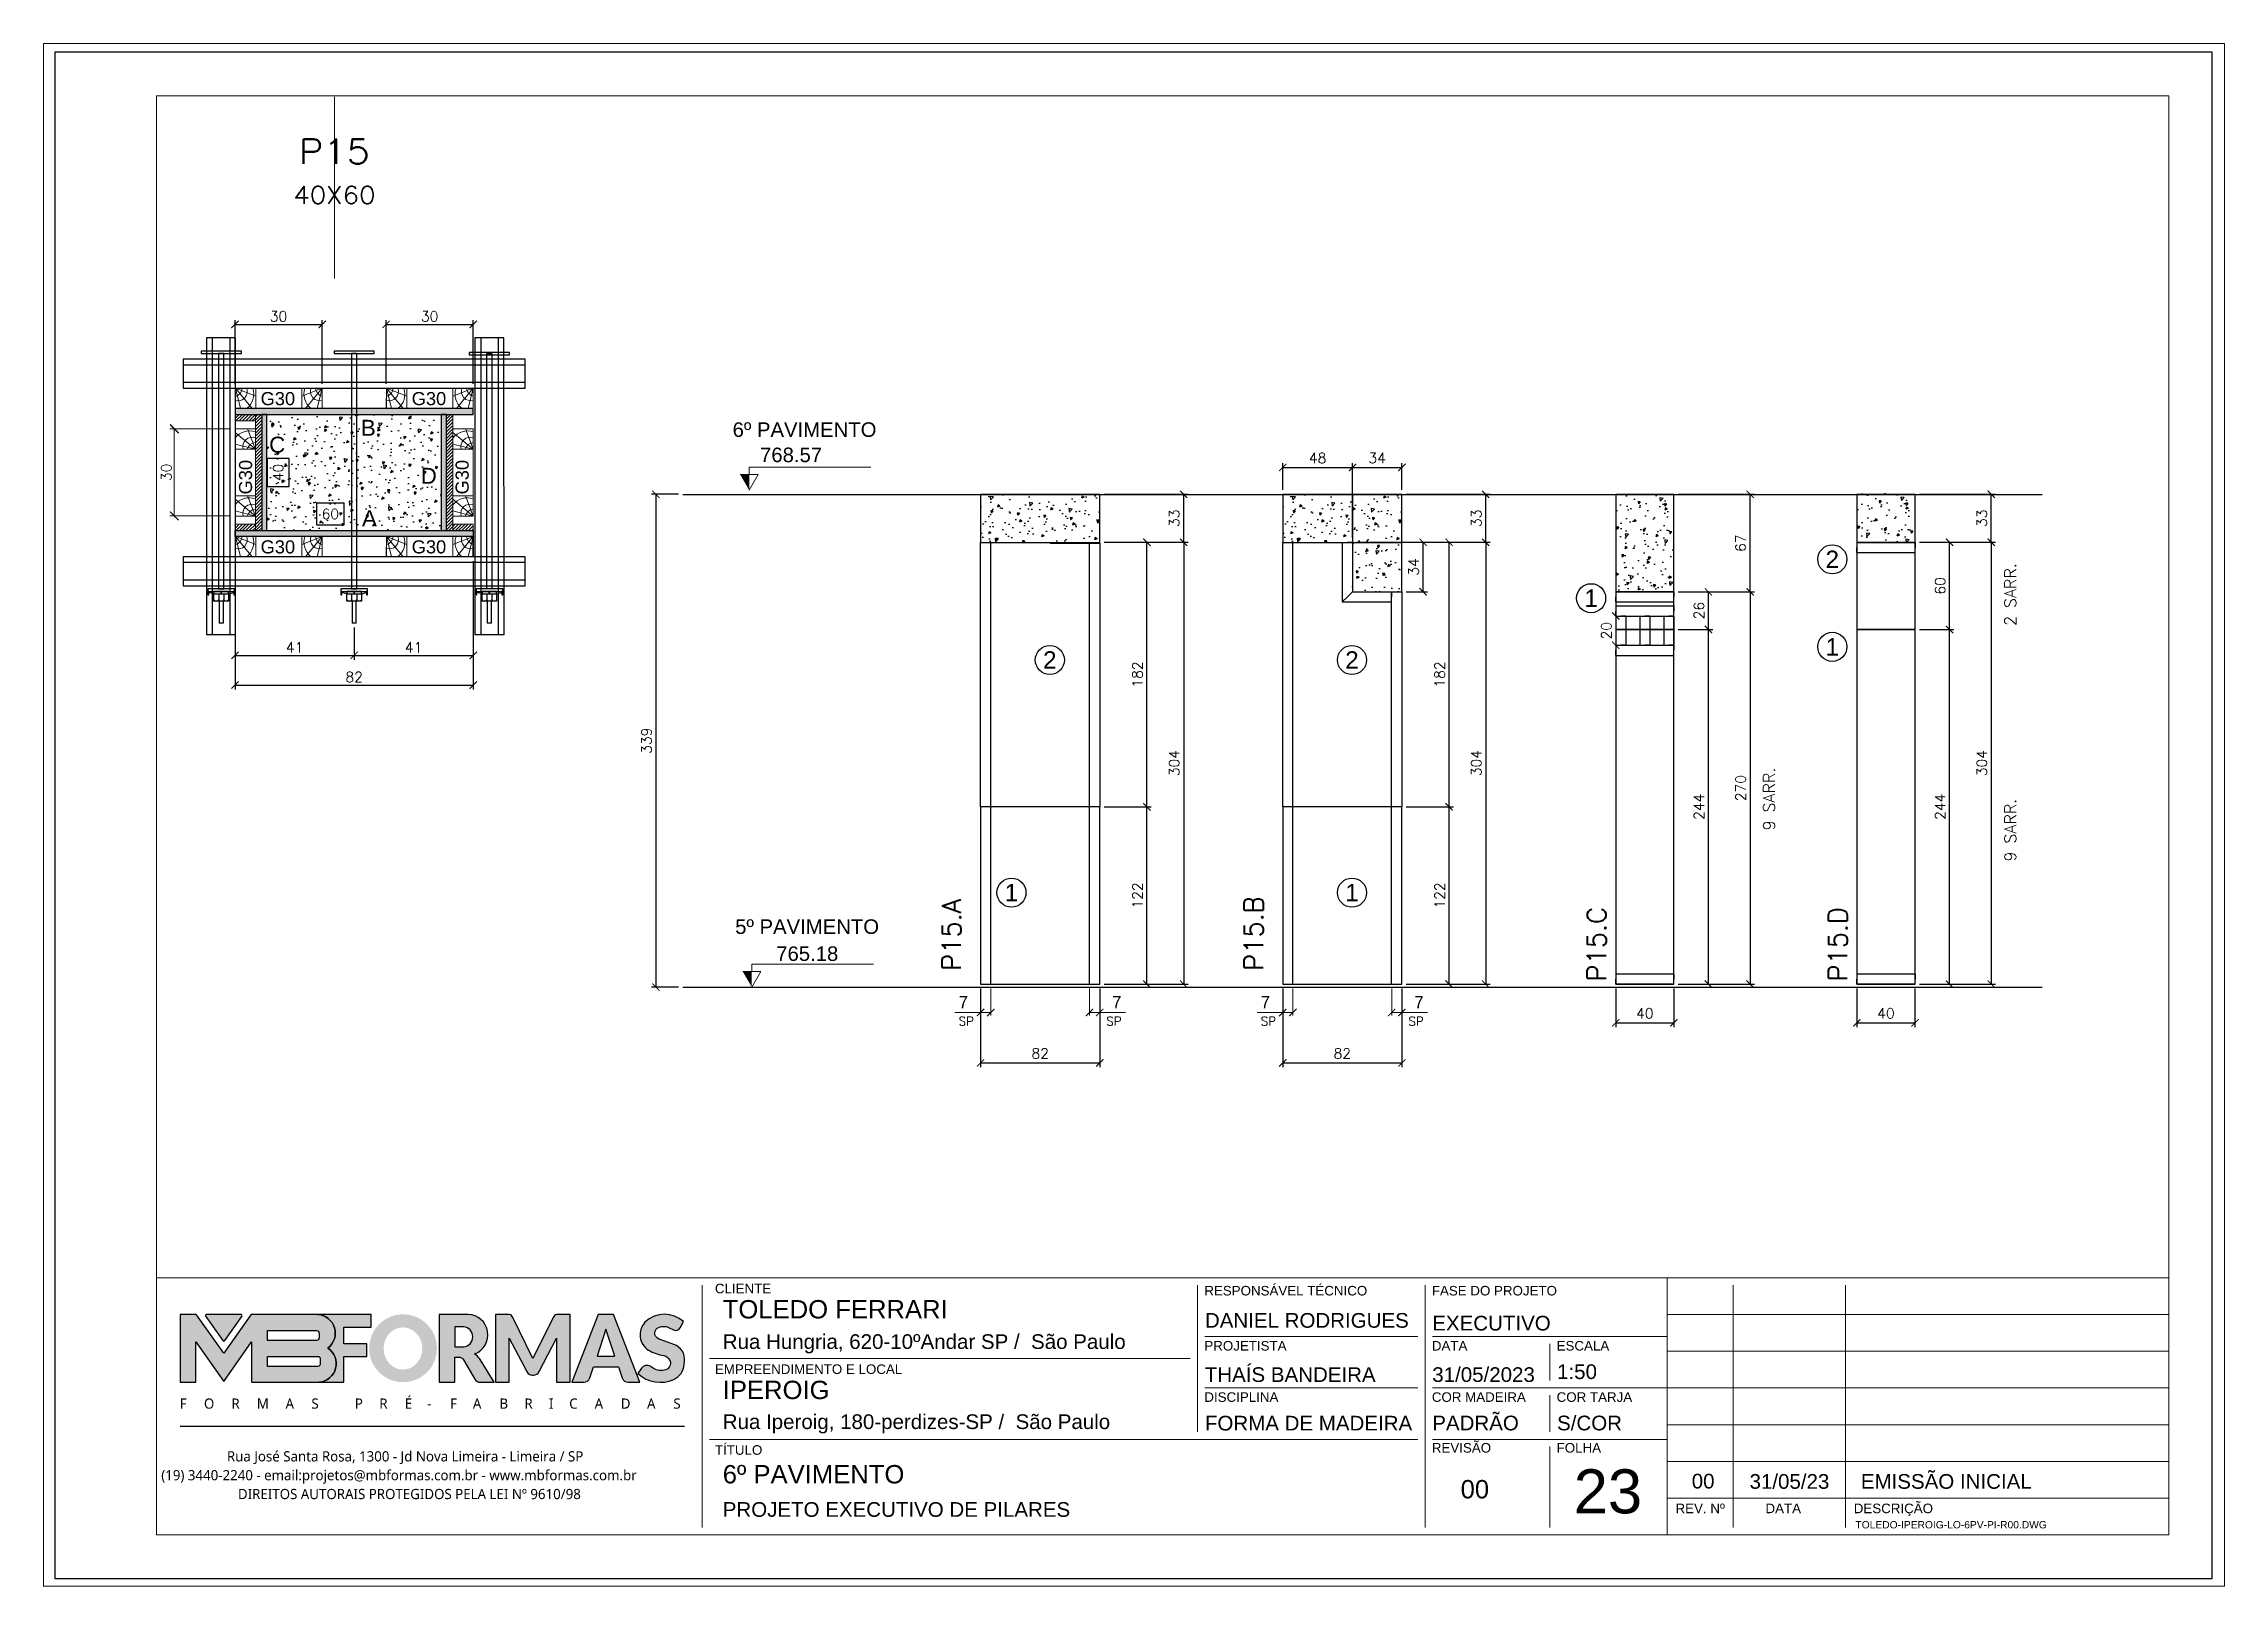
# Paper-space layout '23' of a CAD drawing. Extents: x 399.1 to 428.8, y 284.8 to 305.8.
# The model-space entities are those that its viewports show. They can reach past a viewport. Long polylines and large blocks are cut down to what shows.
import ezdxf
from ezdxf.enums import TextEntityAlignment as Align

# ---------------------------------------------------------------- set-up
doc = ezdxf.new("R2010")
doc.units = 0
doc.header["$PDMODE"] = 2
doc.header["$PDSIZE"] = 10
for name, pattern in [('CABLIN', [0.35, 0.25, -0.1]), ('DIVIDE2', [0.625, 0.25, -0.125, 0, -0.125, 0, -0.125]), ('HIDDEN', [9.525, 6.35, -3.175])]:
    doc.linetypes.add(name, pattern=pattern)
doc.layers.get('0').update_dxf_attribs({"lineweight": 13})
doc.layers.get('Defpoints').update_dxf_attribs({"lineweight": 13})
for name, color, linetype in [('Barra de Ancoragem', 20, 'Continuous'), ('CHAPA', 1, 'Continuous'), ('Concreto', 250, 'HIDDEN'), ('Cota', 4, 'Continuous'), ('Cota Seção (2x)', 4, 'Continuous'), ('Hachura', 252, 'CABLIN'), ('MB Logo', 254, 'Continuous'), ('MEIO_PONT', 93, 'Continuous'), ('Nível', 160, 'Continuous'), ('Painéis', 30, 'Continuous'), ('Perfil Metálico', 224, 'Continuous'), ('Romaneio', 10, 'Continuous'), ('Sarr 7x7', 104, 'Continuous'), ('Sarrafo de Pressão', 42, 'HIDDEN'), ('Texto de Titulo', 7, 'Continuous'), ('Texto Nível', 251, 'Continuous'), ('Texto Qtd Sarr', 242, 'Continuous'), ('TEXTO_GERAL', 7, 'Continuous')]:
    doc.layers.add(name, color=color, linetype=linetype)
for name, color, linetype, lineweight in [('FOLHA MB', 7, 'Continuous', 13), ('Madeira', 100, 'Continuous', 13), ('N° FOLHA', 5, 'Continuous', 13), ('Sarr 2.2x7', 40, 'Continuous', 9), ('sarrafo', 93, 'Continuous', 13), ('Texto Seção', 7, 'Continuous', 15)]:
    doc.layers.add(name, color=color, linetype=linetype, lineweight=lineweight)
doc.layers.add('Laje_Perimetro', color=7, linetype='Continuous', plot=False)
doc.layers.add('VIEW', color=252, linetype='Continuous', lineweight=13, plot=False)
doc.styles.add('ARIAL', font='arial.ttf', dxfattribs={"oblique": 15, "height": 25})
doc.styles.add('MB_C01', font='arial.ttf', dxfattribs={"height": 1.3})
doc.styles.add('MB_C02', font='arial.ttf', dxfattribs={"height": 2})
doc.styles.add('MB_C03', font='arial.ttf', dxfattribs={"height": 2.5})
doc.styles.add('MB_C04', font='arial.ttf', dxfattribs={"height": 6})
doc.styles.add('MtXpl_Lucida_Sans_Un', font='l_10646.ttf')
doc.styles.add('REGUA-120', font='ROMANS.shx', dxfattribs={"height": 15})
doc.styles.add('ROMANS', font='romans.shx')
doc.styles.add('ROMAS860', font='ROMAS860.SHX')
doc.styles.add('SANSSERIF', font='sas_____.pfb')
doc.dimstyles.new('COTA SECAO', dxfattribs={"dimtxt": 7, "dimasz": 5, "dimexe": 3, "dimexo": 3, "dimgap": 2, "dimtad": 3, "dimdec": 1, "dimlfac": 0.5, "dimzin": 12, "dimdsep": 46, "dimtxsty": 'ROMANS', "dimblk": 'ARCHTICK', "dimcen": 0, "dimclrd": 4, "dimclre": 4, "dimclrt": 1, "dimadec": 1, "dimazin": 3, "dimtfac": 1, "dimtdec": 1, "dimtmove": 0, "dimatfit": 3, "dimldrblk": 'OBLIQUE', "dimfxl": 0, "dimtolj": 1, "dimtzin": 12, "dimarcsym": 0})
doc.dimstyles.new('cotas', dxfattribs={"dimtxt": 8.5, "dimasz": 5, "dimexe": 2, "dimexo": 3, "dimgap": 3, "dimtad": 1, "dimdec": 1, "dimzin": 9, "dimdsep": 46, "dimtxsty": 'ROMAS860', "dimblk": 'ARCHTICK', "dimcen": 0, "dimclrd": 4, "dimclre": 4, "dimclrt": 1, "dimadec": 0, "dimazin": 2, "dimtfac": 1, "dimtdec": 1, "dimtix": 1, "dimtmove": 0, "dimatfit": 2, "dimldrblk": 'OBLIQUE', "dimfxl": 0, "dimtolj": 1, "dimtzin": 0, "dimlwd": 13, "dimlwe": 13, "dimarcsym": 0})
doc.dimstyles.new('PAINEL', dxfattribs={"dimtxt": 7, "dimasz": 5, "dimexe": 3, "dimexo": 3, "dimgap": 3, "dimtad": 1, "dimdec": 1, "dimzin": 12, "dimdsep": 46, "dimtxsty": 'ROMANS', "dimblk": 'ARCHTICK', "dimcen": 0, "dimclrd": 4, "dimclre": 4, "dimclrt": 1, "dimadec": 1, "dimazin": 3, "dimtfac": 1, "dimtdec": 1, "dimtmove": 0, "dimatfit": 3, "dimldrblk": 'OBLIQUE', "dimfxl": 0, "dimtolj": 1, "dimtzin": 12, "dimarcsym": 0})
doc.dimstyles.new('SECÇÃO 2', dxfattribs={"dimtxt": 7, "dimasz": 6, "dimexe": 0.18, "dimexo": 2, "dimgap": -4, "dimtad": 3, "dimdec": 1, "dimlfac": 0.5, "dimzin": 12, "dimdsep": 46, "dimtxsty": 'ROMANS', "dimblk": 'ARCHTICK', "dimcen": 0.09, "dimse1": 1, "dimse2": 1, "dimsd1": 1, "dimsd2": 1, "dimclrd": 180, "dimclre": 5, "dimclrt": 1, "dimadec": 0, "dimazin": 3, "dimtfac": 1, "dimtdec": 1, "dimtofl": 0, "dimtmove": 0, "dimatfit": 3, "dimldrblk": 'ARCHTICK', "dimfxl": 0, "dimtolj": 1, "dimtzin": 0, "dimarcsym": 0})
pattern_1 = [(230, (1704.835, -9e-13), (-18.218467, 1.593909), [1.905, -20.955]), (175, (1704.835, -9e-13), (3.524342, -19.105685), [1.524, -16.764058]), (280.45144, (1703.317, 0.133), (-14.694125, -17.511775), [1.619, -17.809024]), (226.1842, (1704.835, -5.08), (-27.107904, 4.204233), [2.8575, -31.4325]), (276.63556, (1702.576, -4.73), (-23.740413, -24.742612), [2.428502, -26.71356]), (171.18415, (1704.835, -5.08), (-23.740413, -24.742612), [2.285997, -25.145973]), (201, (1702.295, -3.81), (-15.161439, 10.22652), [1.905, -20.955]), (146, (1702.295, -3.81), (-6.180203, -18.418797), [1.524, -16.764]), (251.45145, (1701.031, -2.958), (-21.341642, -8.192277), [1.619, -17.808994]), (217.5, (1704.835, -9e-13), (-0.3088603, -8.455504), [0, -16.5608, 0, -17.018, 0, -16.8275]), (187.5, (1704.835, -9e-13), (-6.6819663, -10.0180575), [0, -9.7028, 0, -16.1798, 0, -6.4135]), (147.5, (1710.499, -9e-13), (-13.5590595, 0.5728744), [0, -6.35, 0, -19.812, 0, -26.289]), (137.5, (1713.039, -9e-13), (-14.812918, -2.542649), [0, -8.255, 0, -13.1572, 0, -18.669])]

psp = doc.layouts.new('23')

msp = doc.modelspace()

# ---------------------------------------------------------------- texts
at = {"layer": 'N° FOLHA', "color": 5, "style": 'MB_C04'}
msp.add_text('23', height=30.3061, dxfattribs=at).set_placement((-14875.91, 2977.003))
at = {"layer": 'Romaneio', "color": 0, "style": 'ARIAL'}
for s, p in [('2', (-14697.921, 3633.402)), ('1', (-14863.942, 3606.626)), ('1', (-14697.921, 3573.161)), ('2', (-15236.533, 3564.122)), ('2', (-15028.56, 3564.122)), ('1', (-15262.932, 3404.052)), ('1', (-15028.56, 3404.052))]:
    msp.add_text(s, height=12, dxfattribs=at).set_placement(p, align=Align.MIDDLE_CENTER)
at = {"layer": 'Texto Nível', "style": 'ARIAL'}
for s, p in [('6º PAVIMENTO', (-15355.858, 3717.621)), ('768.57', (-15393.273, 3700.238)), ('5º PAVIMENTO', (-15354.074, 3375.679)), ('765.18', (-15382.136, 3357.087))]:
    msp.add_text(s, height=10, dxfattribs=at).set_placement(p, align=Align.RIGHT)
at = {"layer": 'Texto Seção', "linetype": 'Continuous', "style": 'ROMANS'}
for s, p in [('2 SARR.', (-14571.404, 3587.552)), ('9 SARR.', (-14737.425, 3446.861)), ('9 SARR.', (-14571.404, 3425.499))]:
    msp.add_text(s, height=8, rotation=90, dxfattribs=at).set_placement(p)
at = {"layer": 'Texto Seção', "char_height": 13, "width": 285.32988, "attachment_point": 7, "rotation": 90, "style": 'REGUA-120'}
for s, insert in [('P15.A', (-15297.685, 3350.308)), ('P15.B', (-15089.711, 3350.308)), ('P15.C', (-14853.65, 3342.984)), ('P15.D', (-14687.629, 3342.984))]:
    msp.add_mtext(s, dxfattribs=dict(at, insert=insert))
at = {"layer": 'Texto Seção', "char_height": 6, "style": 'ROMANS'}
for insert, attachment_point in [((-15288.749, 3312.629), 9), ((-15197.679, 3312.629), 7), ((-15080.775, 3312.629), 9), ((-14989.705, 3312.629), 7)]:
    msp.add_mtext('SP', dxfattribs=dict(at, insert=insert, attachment_point=attachment_point))
at = {"layer": 'TEXTO_GERAL', "color": 0, "linetype": 'Continuous', "style": 'SANSSERIF'}
for p in [(-15779.776, 3743.944), (-15675.776, 3743.944), (-15779.776, 3641.944), (-15675.776, 3641.944)]:
    msp.add_text('G30', height=9, dxfattribs=at).set_placement(p, align=Align.MIDDLE_LEFT)
at = {"layer": 'TEXTO_GERAL', "style": 'ARIAL'}
for s, p in [('B', (-15705.62, 3723.859)), ('C', (-15768.366, 3712.254)), ('D', (-15664.024, 3690.833)), ('A', (-15704.874, 3661.629))]:
    msp.add_text(s, height=11, dxfattribs=at).set_placement(p, align=Align.MIDDLE_CENTER)
at = {"layer": 'TEXTO_GERAL', "color": 0, "linetype": 'Continuous', "char_height": 9, "width": 285.32988, "attachment_point": 7, "rotation": 90, "style": 'SANSSERIF'}
for insert in [(-15785.526, 3678.016), (-15636.43, 3678.016)]:
    msp.add_mtext('G30', dxfattribs=dict(at, insert=insert))

# ---------------------------------------------------------------- blocks, each defined once
blk = doc.blocks.new('MB-NOVO')
at = {"layer": 'MB Logo', "linetype": 'Continuous'}
h = blk.add_hatch(color=256, dxfattribs=at)
h.dxf.hatch_style = 1
h.set_gradient(color1=(242, 132, 69), color2=(247, 180, 141), rotation=90, tint=1)
h.paths.add_polyline_path([(-18529.6, 10980.8), (-18475.7, 10980.8, 0.706757), (-18468.7, 11008, 0.681802), (-18476.7, 11034.9), (-18529.4, 11034.9, 0.243712), (-18530.2, 11034.5), (-18551.7, 11003.9), (-18573.3, 11034.5, 0.243712), (-18574.1, 11034.9), (-18586.5, 11034.9), (-18586.5, 10980.8), (-18573.9, 10980.8), (-18573.9, 11012.9), (-18551.7, 10981.5), (-18529.6, 11012.9)])
h.paths.add_polyline_path([(-18516.8, 11014.1), (-18516.8, 11022), (-18477.8, 11022, -0.414214), (-18475.8, 11020), (-18475.8, 11016.1, -0.414214), (-18477.8, 11014.1)], flags=16)
h.paths.add_polyline_path([(-18516.8, 11001.4), (-18476.8, 11001.4, -0.414214), (-18474.8, 10999.4), (-18474.8, 10995.5, -0.414214), (-18476.8, 10993.5), (-18516.8, 10993.5)], flags=16)
at = {"layer": 'MB Logo', "true_color": 0x262626}
h = blk.add_hatch(color=250, dxfattribs=at)
h.dxf.hatch_style = 1
h.paths.add_polyline_path([(-18537.3, 11033.3, 0.60809), (-18538.1, 11034.9), (-18565.3, 11034.9, 0.60809), (-18566.1, 11033.3), (-18552.5, 11014, 0.518202), (-18550.9, 11014)])
h = blk.add_hatch(color=250, dxfattribs=at)
h.dxf.hatch_style = 1
h.paths.add_polyline_path([(-18456.2, 11011.3), (-18456.2, 11024.6), (-18434.2, 11024.6), (-18434.2, 11034.9), (-18476.7, 11034.9, -0.681802), (-18468.7, 11008, -0.706757), (-18475.7, 10980.8), (-18456.2, 10980.8), (-18456.2, 11001.4), (-18437.8, 11001.4), (-18437.8, 11011.3)])
h = blk.add_hatch(color=250, dxfattribs=at)
h.dxf.hatch_style = 1
h.paths.add_polyline_path([(-18435.9, 11007.9, 1), (-18381.9, 11007.9, 1)])
edge = h.paths.add_edge_path(flags=16)
edge.add_ellipse((-18409, 11007.7), major_axis=(0, 16.8), ratio=0.916255, start_angle=0, end_angle=360)
h = blk.add_hatch(color=250, dxfattribs=at)
h.dxf.hatch_style = 1
h.paths.add_polyline_path([(-18357, 11034.9), (-18380.2, 11034.9), (-18380.2, 10980.8), (-18367.6, 10980.8), (-18367.6, 11000.7), (-18363.4, 11000.7, -0.195765), (-18360.9, 10998.9), (-18351.8, 10983.2, 0.261385), (-18347.5, 10980.8), (-18336.4, 10980.8), (-18347.5, 10999, 0.082429), (-18349.6, 11001.5), (-18351.9, 11003.4, 0.81838)])
h.paths.add_polyline_path([(-18360.8, 11009), (-18367.6, 11009), (-18367.6, 11025), (-18360.8, 11025, -0.92578)], flags=16)
h = blk.add_hatch(color=250, dxfattribs=at)
h.dxf.hatch_style = 1
h.paths.add_polyline_path([(-18286.6, 11015.9), (-18286.6, 10980.8), (-18275.8, 10980.8), (-18275.8, 11034.9), (-18286.6, 11034.9, 0.216647), (-18289.4, 11032.4), (-18305.5, 10999.8), (-18321.6, 11032.7, 0.199908), (-18324.3, 11034.9), (-18335.2, 11034.9), (-18335.2, 10980.8), (-18324.3, 10980.8), (-18324.3, 11015.9), (-18310.4, 10989.3, 0.279644), (-18306, 10986.6, 0.340986), (-18300.5, 10989.3)])
h = blk.add_hatch(color=250, dxfattribs=at)
h.dxf.hatch_style = 1
h.paths.add_polyline_path([(-18274.4, 10980.8), (-18265, 10980.8, 0.322517), (-18260.2, 10984.3), (-18257.3, 10993), (-18237.2, 10993), (-18234.3, 10984.3, 0.322517), (-18229.5, 10980.8), (-18220.3, 10980.8), (-18241.2, 11034.9), (-18253.4, 11034.9)])
h.paths.add_polyline_path([(-18254.4, 11001.6), (-18247.3, 11023), (-18240.1, 11001.6)], flags=16)
h = blk.add_hatch(color=250, dxfattribs=at)
h.dxf.hatch_style = 1
h.paths.add_polyline_path([(-18206, 11024, -0.247671), (-18196.9, 11024.3), (-18193.5, 11022.5, 0.40799), (-18188.2, 11024.1), (-18185.4, 11029.1, 0.392837), (-18216.2, 11028.7, 0.467779), (-18213.3, 11006.3, 0.077523), (-18201.2, 11002.1, -0.214206), (-18196.1, 10997.9, -0.284295), (-18198.2, 10991.4, -0.26924), (-18208.8, 10991.6), (-18212.2, 10993.6, 0.407727), (-18219, 10992.1), (-18221.8, 10987.7, 0.296878), (-18193.2, 10983.1, 0.272251), (-18184.9, 10995.3), (-18184.6, 10997.9, 0.348906), (-18193.7, 11011.2), (-18200.4, 11013.5, -0.045018), (-18205.8, 11015.7, -0.618284)])
at = {"layer": 'MB Logo', "linetype": 'Continuous'}
blk.add_line((-18586.5, 10945.9), (-18184.8, 10945.9), dxfattribs=at)
at = {"layer": 'MB Logo', "color": 23, "linetype": 'Continuous', "true_color": 0xf28445}
for points in [[(-18573.3, 11034.5, 0.243712), (-18574.1, 11034.9), (-18586.5, 11034.9), (-18586.5, 10980.8), (-18573.9, 10980.8), (-18573.9, 11012.9), (-18551.7, 10981.5), (-18529.6, 11012.9), (-18529.6, 10980.8), (-18475.7, 10980.8, 0.706757), (-18468.7, 11008, 0.681802), (-18476.7, 11034.9), (-18529.4, 11034.9, 0.243712), (-18530.2, 11034.5), (-18551.7, 11003.9)], [(-18516.8, 11022), (-18477.8, 11022, -0.414214), (-18475.8, 11020), (-18475.8, 11016.1, -0.414214), (-18477.8, 11014.1), (-18516.8, 11014.1)], [(-18516.8, 11001.4), (-18476.8, 11001.4, -0.414214), (-18474.8, 10999.4), (-18474.8, 10995.5, -0.414214), (-18476.8, 10993.5), (-18516.8, 10993.5)]]:
    blk.add_lwpolyline(points, format="xyb", close=True, dxfattribs=at)
at = {"layer": 'MB Logo', "color": 250, "true_color": 0x262626}
for points in [[(-18537.3, 11033.3, 0.60809), (-18538.1, 11034.9), (-18565.3, 11034.9, 0.60809), (-18566.1, 11033.3), (-18552.5, 11014, 0.518202), (-18550.9, 11014)], [(-18437.8, 11011.3), (-18456.2, 11011.3), (-18456.2, 11024.6), (-18434.2, 11024.6), (-18434.2, 11034.9), (-18476.7, 11034.9, -0.681802), (-18468.7, 11008, -0.706757), (-18475.7, 10980.8), (-18456.2, 10980.8), (-18456.2, 11001.4), (-18437.8, 11001.4)], [(-18347.5, 10980.8), (-18336.4, 10980.8), (-18347.5, 10999, 0.082429), (-18349.6, 11001.5), (-18351.9, 11003.4, 0.81838), (-18357, 11034.9), (-18380.2, 11034.9), (-18380.2, 10980.8), (-18367.6, 10980.8), (-18367.6, 11000.7), (-18363.4, 11000.7, -0.209789), (-18360.8, 10998.7), (-18351.8, 10983.2, 0.261385)], [(-18286.6, 11015.9), (-18286.6, 10980.8), (-18275.8, 10980.8), (-18275.8, 11034.9), (-18286.6, 11034.9, 0.216647), (-18289.4, 11032.4), (-18305.5, 10999.8), (-18321.5, 11032.4, 0.216647), (-18324.3, 11034.9), (-18335.2, 11034.9), (-18335.2, 10980.8), (-18324.3, 10980.8), (-18324.3, 11015.9), (-18310.4, 10989.3, 0.279644), (-18306, 10986.6), (-18304.9, 10986.6, 0.279644), (-18300.5, 10989.3)], [(-18265, 10980.8, 0.322517), (-18260.2, 10984.3), (-18257.3, 10993), (-18237.2, 10993), (-18234.3, 10984.3, 0.322517), (-18229.5, 10980.8), (-18220.3, 10980.8), (-18241.2, 11034.9), (-18253.4, 11034.9), (-18274.4, 10980.8)], [(-18206.2, 11015.9, -0.549626), (-18206.4, 11023.8, -0.258723), (-18196.9, 11024.3), (-18193.5, 11022.5, 0.40799), (-18188.2, 11024.1), (-18185.4, 11029.1, 0.392837), (-18216.2, 11028.7, 0.467779), (-18213.3, 11006.3, 0.077523), (-18201.2, 11002.1, -0.203897), (-18196.3, 10998.2), (-18196.1, 10997.8, -0.267611), (-18198, 10991.6), (-18198.5, 10991.3, -0.261145), (-18208.8, 10991.6), (-18212.2, 10993.6, 0.407727), (-18219, 10992.1), (-18221.8, 10987.7, 0.296878), (-18193.2, 10983.1, 0.265963), (-18184.9, 10994.9), (-18184.7, 10997.6, 0.340466), (-18193.1, 11011), (-18200.4, 11013.5, -0.049298)], [(-18367.6, 11009), (-18360.8, 11009, 0.92578), (-18360.8, 11025), (-18367.6, 11025)]]:
    blk.add_lwpolyline(points, format="xyb", close=True, dxfattribs=at)
blk.add_lwpolyline([(-18247.3, 11023), (-18254.4, 11001.6), (-18240.1, 11001.6)], close=True, dxfattribs=at)
at = {"layer": 'MB Logo', "color": 250, "true_color": 0x262626, "style": 'MtXpl_Lucida_Sans_Un'}
for s, height, p in [('F', 8.12, (-18586.8, 10959.8)), ('O', 8.12, (-18567.5, 10959.8)), ('R', 8.12, (-18545.6, 10959.8)), ('M', 8.12, (-18525.4, 10959.8)), ('A', 8.12, (-18502.5, 10959.8)), ('S', 8.12, (-18481.9, 10959.8)), ('P', 8.12, (-18447.3, 10959.8)), ('R', 8.12, (-18427.8, 10959.8)), ('É', 8.12, (-18407.5, 10959.8)), ('-', 8.12, (-18389.6, 10959.8)), ('F', 8.12, (-18371.4, 10959.8)), ('A', 8.12, (-18353.3, 10959.8)), ('B', 8.12, (-18332.1, 10959.8)), ('R', 8.12, (-18312.2, 10959.8)), ('I', 8.12, (-18292.7, 10959.8)), ('C', 8.12, (-18276.6, 10959.8)), ('A', 8.12, (-18256.3, 10959.8)), ('D', 8.12, (-18235.5, 10959.8)), ('A', 8.12, (-18214.6, 10959.8)), ('S', 8.12, (-18193.6, 10959.8)), ('DIREITOS AUTORAIS PROTEGIDOS PELA LEI Nº 9610/98', 8.122, (-18540.4, 10887.8))]:
    blk.add_text(s, height=height, dxfattribs=at).set_placement(p)
at = {"layer": 'MB Logo', "style": 'MtXpl_Lucida_Sans_Un'}
for s, p in [('Rua José Santa Rosa, 1300 - Jd Nova Limeira - Limeira / SP', (-18549.2, 10917.8)), ('(19) 3440-2240 - email:projetos@mbformas.com.br - www.mbformas.com.br', (-18601.5, 10902.8))]:
    blk.add_text(s, height=8.122, dxfattribs=at).set_placement(p)
blk = doc.blocks.new('A$C169d8357')
at = {"layer": 'FOLHA MB', "color": 1}
for p, q in [((1109.8, 356.7), (70, 356.7)), ((445.6, 351.7), (445.6, 185)), ((786.6, 351.7), (786.6, 250.7)), ((943.1, 351.7), (943.1, 185)), ((1109.8, 356.7), (1109.8, 179.9)), ((1455, 356.7), (1109.8, 356.7)), ((1155.3, 185), (1155.3, 351.7)), ((1232.6, 351.7), (1232.6, 185)), ((1455, 331.5), (1109.8, 331.5)), ((938.1, 316.3), (791.6, 316.3)), ((1109.8, 316.3), (948.2, 316.3)), ((781.5, 301.2), (450.7, 301.2)), ((1029, 311.3), (1029, 286)), ((1455, 306.2), (1109.8, 306.2)), ((938.1, 281), (791.6, 281)), ((1109.8, 281), (948.2, 281)), ((1029, 275.9), (1029, 250.7)), ((1455, 281), (1109.8, 281)), ((1455, 255.7), (1109.8, 255.7)), ((938.1, 245.6), (450.7, 245.6)), ((1109.8, 245.6), (948.2, 245.6)), ((1029, 240.6), (1029, 185)), ((1455, 230.4), (1109.8, 230.4)), ((1455, 205.2), (1109.8, 205.2))]:
    blk.add_line(p, q, dxfattribs=at)
for points in [[(0, 1199.9), (0, 149.9), (1485, 149.9), (1485, 1199.9)], [(70, 1169.9), (70, 179.9), (1455, 179.9), (1455, 1169.9)]]:
    blk.add_lwpolyline(points, close=True, dxfattribs=at)
at = {"layer": 'MB Logo', "xscale": 0.8642040370897565, "yscale": 0.8642040370897565, "zscale": 0.8642040370897565}
blk.add_blockref('MB-NOVO', (16148.7, -9204.8), dxfattribs=at)
at = {"layer": 'FOLHA MB', "color": 6}
for s, height, style, p in [('CLIENTE', 6.57, 'MB_C01', (454.3, 346.1)), ('RESPONSÁVEL TÉCNICO', 6.566, 'MB_C01', (791.2, 344.6)), ('FASE DO PROJETO', 6.566, 'MB_C01', (947.8, 344.6)), ('Rua Hungria, 620-10ºAndar SP /  São Paulo', 10.102, 'MB_C02', (459.7, 307.8)), ('PROJETISTA', 6.57, 'MB_C01', (791.2, 306.7)), ('DATA', 6.57, 'MB_C01', (947.8, 306.7)), ('ESCALA', 6.57, 'MB_C01', (1033.7, 306.7)), ('EMPREENDIMENTO E LOCAL', 6.566, 'MB_C01', (454.3, 290.6)), ('DISCIPLINA', 6.57, 'MB_C01', (791.2, 271.4)), ('COR MADEIRA', 6.566, 'MB_C01', (947.8, 271.4)), ('COR TARJA', 6.57, 'MB_C01', (1033.7, 271.4)), ('Rua Iperoig, 180-perdizes-SP /  São Paulo', 10.102, 'MB_C02', (459.7, 252.7)), ('TÍTULO', 6.57, 'MB_C01', (454.3, 235)), ('REVISÃO', 6.57, 'MB_C01', (947.8, 236.5)), ('FOLHA', 6.57, 'MB_C01', (1033.7, 236.5)), ('PROJETO EXECUTIVO DE PILARES', 10.102, 'MB_C02', (459.7, 192.3))]:
    blk.add_text(s, height=height, dxfattribs=dict(at, style=style)).set_placement(p)
at = {"layer": 'FOLHA MB', "color": 5}
for s, height, style, p in [('TOLEDO FERRARI', 12.628, 'MB_C03', (459.7, 328.8)), ('DANIEL RODRIGUES', 10.102, 'MB_C02', (791.6, 322.4)), ('EXECUTIVO', 10.1, 'MB_C02', (948.1, 320.5)), ('IPEROIG', 12.63, 'MB_C03', (459.7, 273.3)), ('THAÍS BANDEIRA', 10.102, 'MB_C02', (791.5, 285.1)), ('31/05/2023', 10.1, 'MB_C02', (948.1, 285.1)), ('1:50', 10.1, 'MB_C02', (1034, 287.1)), ('FORMA DE MADEIRA', 10.102, 'MB_C02', (791.6, 251.7)), ('PADRÃO', 10.1, 'MB_C02', (948.1, 251.8)), ('S/COR', 10.1, 'MB_C02', (1034, 251.8)), ('6º PAVIMENTO', 12.628, 'MB_C03', (459.7, 215.3)), ('00', 12.63, 'MB_C03', (967.6, 205)), ('00', 10.1, 'MB_C02', (1126.7, 211.8)), ('31/05/23', 10.1, 'MB_C02', (1166.5, 211.6)), ('EMISSÃO INICIAL', 10.102, 'MB_C02', (1243.1, 211.6))]:
    blk.add_text(s, height=height, dxfattribs=dict(at, style=style)).set_placement(p)
at = {"layer": 'FOLHA MB', "color": 6, "style": 'MB_C01'}
for s, p in [('REV. Nº', (1132.5, 198.1)), ('DATA', (1189.7, 198.1)), ('DESCRIÇÃO', (1265.5, 198.1))]:
    blk.add_text(s, height=6.57, dxfattribs=at).set_placement(p, align=Align.MIDDLE_CENTER)
at = {"layer": 'FOLHA MB', "insert": (1239.4, 189.4), "char_height": 5.051, "width": 210.818, "attachment_point": 1, "style": 'MB_C04'}
blk.add_mtext('TOLEDO-IPEROIG-LO-6PV-PI-R00.DWG', dxfattribs=at)
blk = doc.blocks.new('ERTYERTYUYTURTYUTRYU')
at = {"layer": 'Barra de Ancoragem'}
for p, q in [((8963.3, 10873.8), (8963.3, 10855.5)), ((8964.9, 10869.7), (8964.1, 10873.2)), ((8964.9, 10859.7), (8964.1, 10856.1)), ((8985.1, 10863.2), (8985.1, 10866.1))]:
    blk.add_line(p, q, dxfattribs=at)
at = {"layer": 'Barra de Ancoragem', "flags": 128}
for points in [[(8961.5, 10855.5), (8961.5, 10873.8), (8963.3, 10873.8), (8963.3, 10855.5)], [(8963.3, 10873.8), (8965.7, 10873.8), (8965.7, 10873.2), (8963.3, 10873.2)], [(8963.3, 10869.7), (8964.9, 10869.7), (8964.9, 10859.7), (8963.3, 10859.7)], [(8963.3, 10856.1), (8965.7, 10856.1), (8965.7, 10855.5), (8963.3, 10855.5)]]:
    blk.add_lwpolyline(points, close=True, dxfattribs=at)
for points in [[(8964.9, 10859.7), (8970.1, 10859.7), (8970.1, 10869.7), (8964.9, 10869.7)], [(8964.9, 10864.4), (8963.3, 10864.4), (8963.3, 10865), (8964.9, 10865), (8964.9, 10864.4), (8964.9, 10865)], [(8985.1, 10863.2), (8970.1, 10863.2), (8970.1, 10866.1), (8985.1, 10866.1)]]:
    blk.add_lwpolyline(points, dxfattribs=at)
for points in [[(8964.9, 10866.4), (8969, 10866.4, 0.729796), (8969, 10869.7, 0.729796)], [(8964.9, 10862.9), (8969, 10862.9, 0.666667), (8969, 10866.4, 0.666667)]]:
    blk.add_lwpolyline(points, format="xyb", dxfattribs=at)
at = {"layer": 'Barra de Ancoragem'}
blk.add_arc((8968.4, 10861.3), 1.7, 287.7564, 72.2436, dxfattribs=at)
blk = doc.blocks.new('*D382')
at = {"layer": 'Cota', "color": 180, "lineweight": -2, "transparency": 16777216}
for p, q in [((-15760.2, 3702.8), (-15775.2, 3702.8)), ((-15775.2, 3702.8), (-15775.2, 3683.4)), ((-15760.2, 3683.4), (-15760.2, 3702.8)), ((-15775.2, 3683.4), (-15760.2, 3683.4))]:
    blk.add_line(p, q, dxfattribs=at)
at = {"layer": 'Defpoints', "color": 0, "transparency": 16777216}
for p in [(-15758.1, 3733.1), (-15758.1, 3653.1), (-15756.2, 3653.1)]:
    blk.add_point(p, dxfattribs=at)
at = {"layer": 'Cota', "color": 1, "transparency": 16777216, "insert": (-15767.7, 3693.1), "char_height": 7, "attachment_point": 5, "rotation": 90, "style": 'ROMANS'}
blk.add_mtext('\\A1;40', dxfattribs=at)
blk = doc.blocks.new('_ArchTick')
at = {"color": 0, "linetype": 'ByBlock', "const_width": 0.15}
blk.add_lwpolyline([(-0.5, -0.5), (0.5, 0.5)], dxfattribs=at)
blk = doc.blocks.new('*D383')
at = {"layer": 'Cota', "color": 180, "lineweight": -2, "transparency": 16777216}
for p, q in [((-15722.3, 3672.1), (-15741.3, 3672.1)), ((-15741.3, 3672.1), (-15741.3, 3657.1)), ((-15722.3, 3657.1), (-15722.3, 3672.1)), ((-15741.3, 3657.1), (-15722.3, 3657.1))]:
    blk.add_line(p, q, dxfattribs=at)
at = {"layer": 'Defpoints', "color": 0, "transparency": 16777216}
for p in [(-15775.4, 3653.1), (-15655.4, 3653.1), (-15655.4, 3653.1)]:
    blk.add_point(p, dxfattribs=at)
at = {"layer": 'Cota', "color": 1, "transparency": 16777216, "insert": (-15731.8, 3664.6), "char_height": 7, "attachment_point": 5, "style": 'ROMANS'}
blk.add_mtext('\\A1;60', dxfattribs=at)
blk = doc.blocks.new('*D384')
at = {"layer": 'Cota', "color": 4, "lineweight": -2, "transparency": 16777216}
for p, q in [((-15797.4, 3632.1), (-15797.4, 3543.9)), ((-15633.4, 3632.2), (-15633.4, 3543.9)), ((-15797.4, 3546.9), (-15633.4, 3546.9))]:
    blk.add_line(p, q, dxfattribs=at)
at = {"layer": 'Defpoints', "color": 0, "transparency": 16777216}
for p in [(-15797.4, 3635.1), (-15633.4, 3635.2), (-15633.4, 3546.9)]:
    blk.add_point(p, dxfattribs=at)
at = {"layer": 'Cota', "color": 4, "lineweight": -2, "transparency": 16777216, "xscale": 5, "yscale": 5, "zscale": 5, "rotation": 180}
blk.add_blockref('_ArchTick', (-15797.4, 3546.9), dxfattribs=at)
at = {"layer": 'Cota', "color": 4, "lineweight": -2, "transparency": 16777216, "xscale": 5, "yscale": 5, "zscale": 5}
blk.add_blockref('_ArchTick', (-15633.4, 3546.9), dxfattribs=at)
at = {"layer": 'Cota', "color": 1, "transparency": 16777216, "insert": (-15715.4, 3552.4), "char_height": 7, "attachment_point": 5, "style": 'ROMANS'}
blk.add_mtext('\\A1;82', dxfattribs=at)
blk = doc.blocks.new('_OBLIQUE')
at = {"color": 0, "linetype": 'ByBlock', "lineweight": -2}
for p, q in [((0, 0), (-1, 0)), ((-0.5, -0.5), (0.5, 0.5))]:
    blk.add_line(p, q, dxfattribs=at)
blk = doc.blocks.new('PONTALETE')
at = {"layer": 'Madeira'}
for q in [(2.71, 7), (7, 5.76), (7, 1.74)]:
    blk.add_line((0, 0), q, dxfattribs=at)
blk.add_lwpolyline([(0, 0), (7, 0), (7, 7), (0, 7)], close=True, dxfattribs=at)
for centre, radius, start, end in [((2.04, 0.06), 6.23, 37.28179, 109.09128), ((1.09, 0.9), 3.19, 343.60304, 109.98471), ((-0.21, -0.78), 3.09, 14.63219, 86.0383)]:
    blk.add_arc(centre, radius, start, end, dxfattribs=at)
blk = doc.blocks.new('*D385')
at = {"layer": 'Cota Seção (2x)', "color": 4, "lineweight": 5, "transparency": 16777216}
for p, q in [((-15800.4, 3723.2), (-15842.2, 3723.2)), ((-15839.2, 3663.2), (-15839.2, 3723.2)), ((-15800.4, 3663.2), (-15842.2, 3663.2))]:
    blk.add_line(p, q, dxfattribs=at)
at = {"layer": 'Defpoints', "color": 0, "transparency": 16777216}
for p in [(-15839.2, 3723.2), (-15797.4, 3723.2), (-15797.4, 3663.2)]:
    blk.add_point(p, dxfattribs=at)
at = {"layer": 'Cota Seção (2x)', "color": 4, "lineweight": 5, "transparency": 16777216, "xscale": 6, "yscale": 6, "zscale": 6}
for p, rotation in [((-15839.2, 3723.2), 90), ((-15839.2, 3663.2), 270)]:
    blk.add_blockref('_ArchTick', p, dxfattribs=dict(at, rotation=rotation))
at = {"layer": 'Cota Seção (2x)', "color": 1, "transparency": 16777216, "insert": (-15844.7, 3693.2), "char_height": 7, "attachment_point": 5, "rotation": 90, "style": 'ROMANS'}
blk.add_mtext('\\A1;30', dxfattribs=at)
blk = doc.blocks.new('*D386')
at = {"layer": 'Cota', "color": 4, "lineweight": -2, "transparency": 16777216}
for p, q in [((-15797.4, 3632.1), (-15797.4, 3564.3)), ((-15715.4, 3586.5), (-15715.4, 3564.3)), ((-15797.4, 3567.3), (-15715.4, 3567.3))]:
    blk.add_line(p, q, dxfattribs=at)
at = {"layer": 'Defpoints', "color": 0, "transparency": 16777216}
for p in [(-15797.4, 3635.1), (-15715.4, 3589.5), (-15715.4, 3567.3)]:
    blk.add_point(p, dxfattribs=at)
at = {"layer": 'Cota', "color": 4, "lineweight": -2, "transparency": 16777216, "xscale": 5, "yscale": 5, "zscale": 5, "rotation": 180}
blk.add_blockref('_ArchTick', (-15797.4, 3567.3), dxfattribs=at)
at = {"layer": 'Cota', "color": 4, "lineweight": -2, "transparency": 16777216, "xscale": 5, "yscale": 5, "zscale": 5}
blk.add_blockref('_ArchTick', (-15715.4, 3567.3), dxfattribs=at)
at = {"layer": 'Cota', "color": 1, "transparency": 16777216, "insert": (-15756.4, 3572.8), "char_height": 7, "attachment_point": 5, "style": 'ROMANS'}
blk.add_mtext('\\A1;41', dxfattribs=at)
blk = doc.blocks.new('*D387')
at = {"layer": 'Cota', "color": 4, "lineweight": -2, "transparency": 16777216}
for p, q in [((-15633.4, 3632.1), (-15633.4, 3564.3)), ((-15715.4, 3586.5), (-15715.4, 3564.3)), ((-15715.4, 3567.3), (-15633.4, 3567.3))]:
    blk.add_line(p, q, dxfattribs=at)
at = {"layer": 'Defpoints', "color": 0, "transparency": 16777216}
for p in [(-15633.4, 3635.1), (-15715.4, 3589.5), (-15633.4, 3567.3)]:
    blk.add_point(p, dxfattribs=at)
at = {"layer": 'Cota', "color": 4, "lineweight": -2, "transparency": 16777216, "xscale": 5, "yscale": 5, "zscale": 5, "rotation": 180}
blk.add_blockref('_ArchTick', (-15715.4, 3567.3), dxfattribs=at)
at = {"layer": 'Cota', "color": 4, "lineweight": -2, "transparency": 16777216, "xscale": 5, "yscale": 5, "zscale": 5}
blk.add_blockref('_ArchTick', (-15633.4, 3567.3), dxfattribs=at)
at = {"layer": 'Cota', "color": 1, "transparency": 16777216, "insert": (-15674.4, 3572.8), "char_height": 7, "attachment_point": 5, "style": 'ROMANS'}
blk.add_mtext('\\A1;41', dxfattribs=at)
blk = doc.blocks.new('titulo1')
at = {"layer": 'Defpoints', "color": 252, "linetype": 'HIDDEN', "ltscale": 2}
blk.add_line((0, 0), (0, 125), dxfattribs=at)
at = {"layer": 'Defpoints', "style": 'ROMANS', "oblique": 15}
blk.add_attdef('FOLHA', text='', height=10, dxfattribs=at).set_placement((0, 15.6), align=Align.MIDDLE_CENTER)
at = {"layer": 'Texto Qtd Sarr', "color": 3, "style": 'ROMANS', "oblique": 15}
for tag, height, p in [('TITULO', 17, (0, 71.4)), ('SEÇÃO', 12, (0, 41.5))]:
    blk.add_attdef(tag, text='', height=height, dxfattribs=at).set_placement(p, align=Align.MIDDLE_CENTER)
blk = doc.blocks.new('*D388')
at = {"layer": 'Cota', "color": 4, "lineweight": -2, "transparency": 16777216}
for p, q in [((-15492.2, 3678.1), (-15510.7, 3678.1)), ((-15507.7, 3678.1), (-15507.7, 3339.1)), ((-15492.2, 3339.1), (-15510.7, 3339.1))]:
    blk.add_line(p, q, dxfattribs=at)
at = {"layer": 'Defpoints', "color": 0, "transparency": 16777216}
for p in [(-15489.2, 3678.1), (-15507.7, 3339.1), (-15489.2, 3339.1)]:
    blk.add_point(p, dxfattribs=at)
at = {"layer": 'Cota', "color": 4, "lineweight": -2, "transparency": 16777216, "xscale": 5, "yscale": 5, "zscale": 5}
for p, rotation in [((-15507.7, 3678.1), 90), ((-15507.7, 3339.1), 270)]:
    blk.add_blockref('_ArchTick', p, dxfattribs=dict(at, rotation=rotation))
at = {"layer": 'Cota', "color": 1, "transparency": 16777216, "insert": (-15514.2, 3508.6), "char_height": 7, "attachment_point": 5, "rotation": 90, "style": 'ROMANS'}
blk.add_mtext('\\A1;339', dxfattribs=at)
blk = doc.blocks.new('*D390')
at = {"layer": 'Cota', "color": 4, "lineweight": 13, "transparency": 16777216}
for p, q in [((-15001.2, 3338.1), (-15001.2, 3319.6)), ((-14994.2, 3338.1), (-14994.2, 3319.6)), ((-15001.2, 3321.6), (-14994.2, 3321.6)), ((-14994.2, 3321.6), (-14976.6, 3321.6))]:
    blk.add_line(p, q, dxfattribs=at)
at = {"layer": 'Defpoints', "color": 0, "transparency": 16777216}
for p in [(-15001.2, 3341.1), (-14994.2, 3341.1), (-14994.2, 3321.6)]:
    blk.add_point(p, dxfattribs=at)
at = {"layer": 'Cota', "color": 4, "lineweight": 13, "transparency": 16777216, "xscale": 5, "yscale": 5, "zscale": 5, "rotation": 180}
blk.add_blockref('_ArchTick', (-15001.2, 3321.6), dxfattribs=at)
at = {"layer": 'Cota', "color": 4, "lineweight": 13, "transparency": 16777216, "xscale": 5, "yscale": 5, "zscale": 5}
blk.add_blockref('_ArchTick', (-14994.2, 3321.6), dxfattribs=at)
at = {"layer": 'Cota', "color": 1, "transparency": 16777216, "insert": (-14982.4, 3328.8), "char_height": 8.5, "attachment_point": 5, "style": 'ROMAS860'}
blk.add_mtext('\\A1;7', dxfattribs=at)
blk = doc.blocks.new('*D301')
at = {"layer": 'Cota', "color": 4, "lineweight": -2, "transparency": 16777216}
for p, q in [((-15076.2, 3338.1), (-15076.2, 3283.9)), ((-14994.2, 3338.1), (-14994.2, 3283.9)), ((-15076.2, 3286.9), (-14994.2, 3286.9))]:
    blk.add_line(p, q, dxfattribs=at)
at = {"layer": 'Defpoints', "color": 0, "transparency": 16777216}
for p in [(-15076.2, 3341.1), (-14994.2, 3341.1), (-14994.2, 3286.9)]:
    blk.add_point(p, dxfattribs=at)
at = {"layer": 'Cota', "color": 4, "lineweight": -2, "transparency": 16777216, "xscale": 5, "yscale": 5, "zscale": 5, "rotation": 180}
blk.add_blockref('_ArchTick', (-15076.2, 3286.9), dxfattribs=at)
at = {"layer": 'Cota', "color": 4, "lineweight": -2, "transparency": 16777216, "xscale": 5, "yscale": 5, "zscale": 5}
blk.add_blockref('_ArchTick', (-14994.2, 3286.9), dxfattribs=at)
at = {"layer": 'Cota', "color": 1, "transparency": 16777216, "insert": (-15035.2, 3293.4), "char_height": 7, "attachment_point": 5, "style": 'ROMANS'}
blk.add_mtext('\\A1;82', dxfattribs=at)
blk = doc.blocks.new('*D302')
at = {"layer": 'Cota', "color": 4, "lineweight": 13, "transparency": 16777216}
for p, q in [((-15076.2, 3338.1), (-15076.2, 3319.6)), ((-15069.2, 3338.1), (-15069.2, 3319.6)), ((-15076.2, 3321.6), (-15093.9, 3321.6)), ((-15069.2, 3321.6), (-15076.2, 3321.6))]:
    blk.add_line(p, q, dxfattribs=at)
at = {"layer": 'Defpoints', "color": 0, "transparency": 16777216}
for p in [(-15076.2, 3341.1), (-15069.2, 3341.1), (-15076.2, 3321.6)]:
    blk.add_point(p, dxfattribs=at)
at = {"layer": 'Cota', "color": 4, "lineweight": 13, "transparency": 16777216, "xscale": 5, "yscale": 5, "zscale": 5, "rotation": 180}
blk.add_blockref('_ArchTick', (-15076.2, 3321.6), dxfattribs=at)
at = {"layer": 'Cota', "color": 4, "lineweight": 13, "transparency": 16777216, "xscale": 5, "yscale": 5, "zscale": 5}
blk.add_blockref('_ArchTick', (-15069.2, 3321.6), dxfattribs=at)
at = {"layer": 'Cota', "color": 1, "transparency": 16777216, "insert": (-15088.1, 3328.8), "char_height": 8.5, "attachment_point": 5, "style": 'ROMAS860'}
blk.add_mtext('\\A1;7', dxfattribs=at)
blk = doc.blocks.new('*D303')
at = {"layer": 'Cota', "color": 4, "lineweight": -2, "transparency": 16777216}
for p, q in [((-14991.2, 3463.1), (-14958.7, 3463.1)), ((-14961.7, 3341.1), (-14961.7, 3463.1)), ((-14991.2, 3341.1), (-14958.7, 3341.1))]:
    blk.add_line(p, q, dxfattribs=at)
at = {"layer": 'Defpoints', "color": 0, "transparency": 16777216}
for p in [(-14994.2, 3463.1), (-14961.7, 3463.1), (-14994.2, 3341.1)]:
    blk.add_point(p, dxfattribs=at)
at = {"layer": 'Cota', "color": 4, "lineweight": -2, "transparency": 16777216, "xscale": 5, "yscale": 5, "zscale": 5}
for p, rotation in [((-14961.7, 3463.1), 90), ((-14961.7, 3341.1), 270)]:
    blk.add_blockref('_ArchTick', p, dxfattribs=dict(at, rotation=rotation))
at = {"layer": 'Cota', "color": 1, "transparency": 16777216, "insert": (-14968.2, 3402.1), "char_height": 7, "attachment_point": 5, "rotation": 90, "style": 'ROMANS'}
blk.add_mtext('\\A1;122', dxfattribs=at)
blk = doc.blocks.new('*D304')
at = {"layer": 'Cota', "color": 4, "lineweight": -2, "transparency": 16777216}
for p, q in [((-14991.2, 3645.1), (-14958.7, 3645.1)), ((-14961.7, 3463.1), (-14961.7, 3645.1)), ((-14991.2, 3463.1), (-14958.7, 3463.1))]:
    blk.add_line(p, q, dxfattribs=at)
at = {"layer": 'Defpoints', "color": 0, "transparency": 16777216}
for p in [(-14994.2, 3645.1), (-14961.7, 3645.1), (-14994.2, 3463.1)]:
    blk.add_point(p, dxfattribs=at)
at = {"layer": 'Cota', "color": 4, "lineweight": -2, "transparency": 16777216, "xscale": 5, "yscale": 5, "zscale": 5}
for p, rotation in [((-14961.7, 3645.1), 90), ((-14961.7, 3463.1), 270)]:
    blk.add_blockref('_ArchTick', p, dxfattribs=dict(at, rotation=rotation))
at = {"layer": 'Cota', "color": 1, "transparency": 16777216, "insert": (-14968.2, 3554.1), "char_height": 7, "attachment_point": 5, "rotation": 90, "style": 'ROMANS'}
blk.add_mtext('\\A1;182', dxfattribs=at)
blk = doc.blocks.new('*D305')
at = {"layer": 'Cota', "color": 4, "lineweight": -2, "transparency": 16777216}
for p, q in [((-14991.2, 3678.1), (-14933.5, 3678.1)), ((-14936.5, 3645.1), (-14936.5, 3678.1)), ((-14991.2, 3645.1), (-14933.5, 3645.1))]:
    blk.add_line(p, q, dxfattribs=at)
at = {"layer": 'Defpoints', "color": 0, "transparency": 16777216}
for p in [(-14994.2, 3678.1), (-14936.5, 3678.1), (-14994.2, 3645.1)]:
    blk.add_point(p, dxfattribs=at)
at = {"layer": 'Cota', "color": 4, "lineweight": -2, "transparency": 16777216, "xscale": 5, "yscale": 5, "zscale": 5}
for p, rotation in [((-14936.5, 3678.1), 90), ((-14936.5, 3645.1), 270)]:
    blk.add_blockref('_ArchTick', p, dxfattribs=dict(at, rotation=rotation))
at = {"layer": 'Cota', "color": 1, "transparency": 16777216, "insert": (-14943, 3661.6), "char_height": 7, "attachment_point": 5, "rotation": 90, "style": 'ROMANS'}
blk.add_mtext('\\A1;33', dxfattribs=at)
blk = doc.blocks.new('*D306')
at = {"layer": 'Cota', "color": 4, "lineweight": -2, "transparency": 16777216}
for p, q in [((-14991.2, 3645.1), (-14933.5, 3645.1)), ((-14936.5, 3645.1), (-14936.5, 3341.1)), ((-14991.2, 3341.1), (-14933.5, 3341.1))]:
    blk.add_line(p, q, dxfattribs=at)
at = {"layer": 'Defpoints', "color": 0, "transparency": 16777216}
for p in [(-14994.2, 3645.1), (-14994.2, 3341.1), (-14936.5, 3341.1)]:
    blk.add_point(p, dxfattribs=at)
at = {"layer": 'Cota', "color": 4, "lineweight": -2, "transparency": 16777216, "xscale": 5, "yscale": 5, "zscale": 5}
for p, rotation in [((-14936.5, 3645.1), 90), ((-14936.5, 3341.1), 270)]:
    blk.add_blockref('_ArchTick', p, dxfattribs=dict(at, rotation=rotation))
at = {"layer": 'Cota', "color": 1, "transparency": 16777216, "insert": (-14943, 3493.1), "char_height": 7, "attachment_point": 5, "rotation": 90, "style": 'ROMANS'}
blk.add_mtext('\\A1;304', dxfattribs=at)
blk = doc.blocks.new('*D307')
at = {"layer": 'Cota', "color": 4, "lineweight": -2, "transparency": 16777216}
for p, q in [((-15076.2, 3681.1), (-15076.2, 3699.6)), ((-15076.2, 3696.6), (-15028.2, 3696.6)), ((-15028.2, 3648.1), (-15028.2, 3699.6))]:
    blk.add_line(p, q, dxfattribs=at)
at = {"layer": 'Defpoints', "color": 0, "transparency": 16777216}
for p in [(-15028.2, 3696.6), (-15076.2, 3678.1), (-15028.2, 3645.1)]:
    blk.add_point(p, dxfattribs=at)
at = {"layer": 'Cota', "color": 4, "lineweight": -2, "transparency": 16777216, "xscale": 5, "yscale": 5, "zscale": 5, "rotation": 180}
blk.add_blockref('_ArchTick', (-15076.2, 3696.6), dxfattribs=at)
at = {"layer": 'Cota', "color": 4, "lineweight": -2, "transparency": 16777216, "xscale": 5, "yscale": 5, "zscale": 5}
blk.add_blockref('_ArchTick', (-15028.2, 3696.6), dxfattribs=at)
at = {"layer": 'Cota', "color": 1, "transparency": 16777216, "insert": (-15052.2, 3703.1), "char_height": 7, "attachment_point": 5, "style": 'ROMANS'}
blk.add_mtext('\\A1;48', dxfattribs=at)
blk = doc.blocks.new('*D308')
at = {"layer": 'Cota', "color": 4, "lineweight": -2, "transparency": 16777216}
for p, q in [((-15028.2, 3681.1), (-15028.2, 3699.6)), ((-15028.2, 3696.6), (-14994.2, 3696.6)), ((-14994.2, 3681.1), (-14994.2, 3699.6))]:
    blk.add_line(p, q, dxfattribs=at)
at = {"layer": 'Defpoints', "color": 0, "transparency": 16777216}
for p in [(-14994.2, 3696.6), (-15028.2, 3678.1), (-14994.2, 3678.1)]:
    blk.add_point(p, dxfattribs=at)
at = {"layer": 'Cota', "color": 4, "lineweight": -2, "transparency": 16777216, "xscale": 5, "yscale": 5, "zscale": 5, "rotation": 180}
blk.add_blockref('_ArchTick', (-15028.2, 3696.6), dxfattribs=at)
at = {"layer": 'Cota', "color": 4, "lineweight": -2, "transparency": 16777216, "xscale": 5, "yscale": 5, "zscale": 5}
blk.add_blockref('_ArchTick', (-14994.2, 3696.6), dxfattribs=at)
at = {"layer": 'Cota', "color": 1, "transparency": 16777216, "insert": (-15011.2, 3703.1), "char_height": 7, "attachment_point": 5, "style": 'ROMANS'}
blk.add_mtext('\\A1;34', dxfattribs=at)
blk = doc.blocks.new('*D309')
at = {"layer": 'Cota', "color": 4, "lineweight": -2, "transparency": 16777216}
for p, q in [((-15025.2, 3645.1), (-14976.6, 3645.1)), ((-14979.6, 3611.1), (-14979.6, 3645.1)), ((-14991.2, 3611.1), (-14976.6, 3611.1))]:
    blk.add_line(p, q, dxfattribs=at)
at = {"layer": 'Defpoints', "color": 0, "transparency": 16777216}
for p in [(-15028.2, 3645.1), (-14979.6, 3645.1), (-14994.2, 3611.1)]:
    blk.add_point(p, dxfattribs=at)
at = {"layer": 'Cota', "color": 4, "lineweight": -2, "transparency": 16777216, "xscale": 5, "yscale": 5, "zscale": 5}
for p, rotation in [((-14979.6, 3645.1), 90), ((-14979.6, 3611.1), 270)]:
    blk.add_blockref('_ArchTick', p, dxfattribs=dict(at, rotation=rotation))
at = {"layer": 'Cota', "color": 1, "transparency": 16777216, "insert": (-14986.1, 3628.1), "char_height": 7, "attachment_point": 5, "rotation": 90, "style": 'ROMANS'}
blk.add_mtext('\\A1;34', dxfattribs=at)
blk = doc.blocks.new('*D310')
at = {"layer": 'Cota', "color": 4, "lineweight": 13, "transparency": 16777216}
for p, q in [((-15209.2, 3338.1), (-15209.2, 3319.6)), ((-15202.2, 3338.1), (-15202.2, 3319.6)), ((-15209.2, 3321.6), (-15202.2, 3321.6)), ((-15202.2, 3321.6), (-15184.5, 3321.6))]:
    blk.add_line(p, q, dxfattribs=at)
at = {"layer": 'Defpoints', "color": 0, "transparency": 16777216}
for p in [(-15209.2, 3341.1), (-15202.2, 3341.1), (-15202.2, 3321.6)]:
    blk.add_point(p, dxfattribs=at)
at = {"layer": 'Cota', "color": 4, "lineweight": 13, "transparency": 16777216, "xscale": 5, "yscale": 5, "zscale": 5, "rotation": 180}
blk.add_blockref('_ArchTick', (-15209.2, 3321.6), dxfattribs=at)
at = {"layer": 'Cota', "color": 4, "lineweight": 13, "transparency": 16777216, "xscale": 5, "yscale": 5, "zscale": 5}
blk.add_blockref('_ArchTick', (-15202.2, 3321.6), dxfattribs=at)
at = {"layer": 'Cota', "color": 1, "transparency": 16777216, "insert": (-15190.4, 3328.8), "char_height": 8.5, "attachment_point": 5, "style": 'ROMAS860'}
blk.add_mtext('\\A1;7', dxfattribs=at)
blk = doc.blocks.new('*D311')
at = {"layer": 'Cota', "color": 4, "lineweight": -2, "transparency": 16777216}
for p, q in [((-15284.2, 3338.1), (-15284.2, 3283.9)), ((-15202.2, 3338.1), (-15202.2, 3283.9)), ((-15284.2, 3286.9), (-15202.2, 3286.9))]:
    blk.add_line(p, q, dxfattribs=at)
at = {"layer": 'Defpoints', "color": 0, "transparency": 16777216}
for p in [(-15284.2, 3341.1), (-15202.2, 3341.1), (-15202.2, 3286.9)]:
    blk.add_point(p, dxfattribs=at)
at = {"layer": 'Cota', "color": 4, "lineweight": -2, "transparency": 16777216, "xscale": 5, "yscale": 5, "zscale": 5, "rotation": 180}
blk.add_blockref('_ArchTick', (-15284.2, 3286.9), dxfattribs=at)
at = {"layer": 'Cota', "color": 4, "lineweight": -2, "transparency": 16777216, "xscale": 5, "yscale": 5, "zscale": 5}
blk.add_blockref('_ArchTick', (-15202.2, 3286.9), dxfattribs=at)
at = {"layer": 'Cota', "color": 1, "transparency": 16777216, "insert": (-15243.2, 3293.4), "char_height": 7, "attachment_point": 5, "style": 'ROMANS'}
blk.add_mtext('\\A1;82', dxfattribs=at)
blk = doc.blocks.new('*D312')
at = {"layer": 'Cota', "color": 4, "lineweight": 13, "transparency": 16777216}
for p, q in [((-15284.2, 3338.1), (-15284.2, 3319.6)), ((-15277.2, 3338.1), (-15277.2, 3319.6)), ((-15284.2, 3321.6), (-15301.9, 3321.6)), ((-15277.2, 3321.6), (-15284.2, 3321.6))]:
    blk.add_line(p, q, dxfattribs=at)
at = {"layer": 'Defpoints', "color": 0, "transparency": 16777216}
for p in [(-15284.2, 3341.1), (-15277.2, 3341.1), (-15284.2, 3321.6)]:
    blk.add_point(p, dxfattribs=at)
at = {"layer": 'Cota', "color": 4, "lineweight": 13, "transparency": 16777216, "xscale": 5, "yscale": 5, "zscale": 5, "rotation": 180}
blk.add_blockref('_ArchTick', (-15284.2, 3321.6), dxfattribs=at)
at = {"layer": 'Cota', "color": 4, "lineweight": 13, "transparency": 16777216, "xscale": 5, "yscale": 5, "zscale": 5}
blk.add_blockref('_ArchTick', (-15277.2, 3321.6), dxfattribs=at)
at = {"layer": 'Cota', "color": 1, "transparency": 16777216, "insert": (-15296, 3328.8), "char_height": 8.5, "attachment_point": 5, "style": 'ROMAS860'}
blk.add_mtext('\\A1;7', dxfattribs=at)
blk = doc.blocks.new('*D313')
at = {"layer": 'Cota', "color": 4, "lineweight": -2, "transparency": 16777216}
for p, q in [((-15199.2, 3463.1), (-15166.7, 3463.1)), ((-15169.7, 3341.1), (-15169.7, 3463.1)), ((-15199.2, 3341.1), (-15166.7, 3341.1))]:
    blk.add_line(p, q, dxfattribs=at)
at = {"layer": 'Defpoints', "color": 0, "transparency": 16777216}
for p in [(-15202.2, 3463.1), (-15169.7, 3463.1), (-15202.2, 3341.1)]:
    blk.add_point(p, dxfattribs=at)
at = {"layer": 'Cota', "color": 4, "lineweight": -2, "transparency": 16777216, "xscale": 5, "yscale": 5, "zscale": 5}
for p, rotation in [((-15169.7, 3463.1), 90), ((-15169.7, 3341.1), 270)]:
    blk.add_blockref('_ArchTick', p, dxfattribs=dict(at, rotation=rotation))
at = {"layer": 'Cota', "color": 1, "transparency": 16777216, "insert": (-15176.2, 3402.1), "char_height": 7, "attachment_point": 5, "rotation": 90, "style": 'ROMANS'}
blk.add_mtext('\\A1;122', dxfattribs=at)
blk = doc.blocks.new('*D314')
at = {"layer": 'Cota', "color": 4, "lineweight": -2, "transparency": 16777216}
for p, q in [((-15199.2, 3645.1), (-15166.7, 3645.1)), ((-15169.7, 3463.1), (-15169.7, 3645.1)), ((-15199.2, 3463.1), (-15166.7, 3463.1))]:
    blk.add_line(p, q, dxfattribs=at)
at = {"layer": 'Defpoints', "color": 0, "transparency": 16777216}
for p in [(-15202.2, 3645.1), (-15169.7, 3645.1), (-15202.2, 3463.1)]:
    blk.add_point(p, dxfattribs=at)
at = {"layer": 'Cota', "color": 4, "lineweight": -2, "transparency": 16777216, "xscale": 5, "yscale": 5, "zscale": 5}
for p, rotation in [((-15169.7, 3645.1), 90), ((-15169.7, 3463.1), 270)]:
    blk.add_blockref('_ArchTick', p, dxfattribs=dict(at, rotation=rotation))
at = {"layer": 'Cota', "color": 1, "transparency": 16777216, "insert": (-15176.2, 3554.1), "char_height": 7, "attachment_point": 5, "rotation": 90, "style": 'ROMANS'}
blk.add_mtext('\\A1;182', dxfattribs=at)
blk = doc.blocks.new('*D315')
at = {"layer": 'Cota', "color": 4, "lineweight": -2, "transparency": 16777216}
for p, q in [((-15199.2, 3678.1), (-15141.4, 3678.1)), ((-15144.4, 3645.1), (-15144.4, 3678.1)), ((-15199.2, 3645.1), (-15141.4, 3645.1))]:
    blk.add_line(p, q, dxfattribs=at)
at = {"layer": 'Defpoints', "color": 0, "transparency": 16777216}
for p in [(-15202.2, 3678.1), (-15144.4, 3678.1), (-15202.2, 3645.1)]:
    blk.add_point(p, dxfattribs=at)
at = {"layer": 'Cota', "color": 4, "lineweight": -2, "transparency": 16777216, "xscale": 5, "yscale": 5, "zscale": 5}
for p, rotation in [((-15144.4, 3678.1), 90), ((-15144.4, 3645.1), 270)]:
    blk.add_blockref('_ArchTick', p, dxfattribs=dict(at, rotation=rotation))
at = {"layer": 'Cota', "color": 1, "transparency": 16777216, "insert": (-15150.9, 3661.6), "char_height": 7, "attachment_point": 5, "rotation": 90, "style": 'ROMANS'}
blk.add_mtext('\\A1;33', dxfattribs=at)
blk = doc.blocks.new('*D316')
at = {"layer": 'Cota', "color": 4, "lineweight": -2, "transparency": 16777216}
for p, q in [((-15199.2, 3645.1), (-15141.4, 3645.1)), ((-15144.4, 3645.1), (-15144.4, 3341.1)), ((-15199.2, 3341.1), (-15141.4, 3341.1))]:
    blk.add_line(p, q, dxfattribs=at)
at = {"layer": 'Defpoints', "color": 0, "transparency": 16777216}
for p in [(-15202.2, 3645.1), (-15202.2, 3341.1), (-15144.4, 3341.1)]:
    blk.add_point(p, dxfattribs=at)
at = {"layer": 'Cota', "color": 4, "lineweight": -2, "transparency": 16777216, "xscale": 5, "yscale": 5, "zscale": 5}
for p, rotation in [((-15144.4, 3645.1), 90), ((-15144.4, 3341.1), 270)]:
    blk.add_blockref('_ArchTick', p, dxfattribs=dict(at, rotation=rotation))
at = {"layer": 'Cota', "color": 1, "transparency": 16777216, "insert": (-15150.9, 3493.1), "char_height": 7, "attachment_point": 5, "rotation": 90, "style": 'ROMANS'}
blk.add_mtext('\\A1;304', dxfattribs=at)
blk = doc.blocks.new('*D317')
at = {"layer": 'Cota', "color": 4, "lineweight": -2, "transparency": 16777216}
for p, q in [((-14804, 3585.1), (-14780.2, 3585.1)), ((-14783.2, 3341.1), (-14783.2, 3585.1)), ((-14804, 3341.1), (-14780.2, 3341.1))]:
    blk.add_line(p, q, dxfattribs=at)
at = {"layer": 'Defpoints', "color": 0, "transparency": 16777216}
for p in [(-14807, 3585.1), (-14783.2, 3585.1), (-14807, 3341.1)]:
    blk.add_point(p, dxfattribs=at)
at = {"layer": 'Cota', "color": 4, "lineweight": -2, "transparency": 16777216, "xscale": 5, "yscale": 5, "zscale": 5}
for p, rotation in [((-14783.2, 3585.1), 90), ((-14783.2, 3341.1), 270)]:
    blk.add_blockref('_ArchTick', p, dxfattribs=dict(at, rotation=rotation))
at = {"layer": 'Cota', "color": 1, "transparency": 16777216, "insert": (-14789.7, 3463.1), "char_height": 7, "attachment_point": 5, "rotation": 90, "style": 'ROMANS'}
blk.add_mtext('\\A1;244', dxfattribs=at)
blk = doc.blocks.new('*D318')
at = {"layer": 'Cota', "color": 4, "lineweight": -2, "transparency": 16777216}
for p, q in [((-14804, 3611), (-14780.2, 3611)), ((-14783.2, 3585.1), (-14783.2, 3611)), ((-14804, 3585.1), (-14780.2, 3585.1))]:
    blk.add_line(p, q, dxfattribs=at)
at = {"layer": 'Defpoints', "color": 0, "transparency": 16777216}
for p in [(-14807, 3611), (-14783.2, 3611), (-14807, 3585.1)]:
    blk.add_point(p, dxfattribs=at)
at = {"layer": 'Cota', "color": 4, "lineweight": -2, "transparency": 16777216, "xscale": 5, "yscale": 5, "zscale": 5}
for p, rotation in [((-14783.2, 3611), 90), ((-14783.2, 3585.1), 270)]:
    blk.add_blockref('_ArchTick', p, dxfattribs=dict(at, rotation=rotation))
at = {"layer": 'Cota', "color": 1, "transparency": 16777216, "insert": (-14789.7, 3598.1), "char_height": 7, "attachment_point": 5, "rotation": 90, "style": 'ROMANS'}
blk.add_mtext('\\A1;26', dxfattribs=at)
blk = doc.blocks.new('*D319')
at = {"layer": 'Cota', "color": 4, "lineweight": -2, "transparency": 16777216}
for p, q in [((-14804, 3678.1), (-14751.5, 3678.1)), ((-14754.5, 3611), (-14754.5, 3678.1)), ((-14804, 3611), (-14751.5, 3611))]:
    blk.add_line(p, q, dxfattribs=at)
at = {"layer": 'Defpoints', "color": 0, "transparency": 16777216}
for p in [(-14807, 3678.1), (-14754.5, 3678.1), (-14807, 3611)]:
    blk.add_point(p, dxfattribs=at)
at = {"layer": 'Cota', "color": 4, "lineweight": -2, "transparency": 16777216, "xscale": 5, "yscale": 5, "zscale": 5}
for p, rotation in [((-14754.5, 3678.1), 90), ((-14754.5, 3611), 270)]:
    blk.add_blockref('_ArchTick', p, dxfattribs=dict(at, rotation=rotation))
at = {"layer": 'Cota', "color": 1, "transparency": 16777216, "insert": (-14761, 3644.5), "char_height": 7, "attachment_point": 5, "rotation": 90, "style": 'ROMANS'}
blk.add_mtext('\\A1;67', dxfattribs=at)
blk = doc.blocks.new('*D320')
at = {"layer": 'Cota', "color": 4, "lineweight": -2, "transparency": 16777216}
for p, q in [((-14804, 3611), (-14751.5, 3611)), ((-14754.5, 3611), (-14754.5, 3341.1)), ((-14798.9, 3341.1), (-14751.5, 3341.1))]:
    blk.add_line(p, q, dxfattribs=at)
at = {"layer": 'Defpoints', "color": 0, "transparency": 16777216}
for p in [(-14807, 3611), (-14801.9, 3341.1), (-14754.5, 3341.1)]:
    blk.add_point(p, dxfattribs=at)
at = {"layer": 'Cota', "color": 4, "lineweight": -2, "transparency": 16777216, "xscale": 5, "yscale": 5, "zscale": 5}
for p, rotation in [((-14754.5, 3611), 90), ((-14754.5, 3341.1), 270)]:
    blk.add_blockref('_ArchTick', p, dxfattribs=dict(at, rotation=rotation))
at = {"layer": 'Cota', "color": 1, "transparency": 16777216, "insert": (-14761, 3476), "char_height": 7, "attachment_point": 5, "rotation": 90, "style": 'ROMANS'}
blk.add_mtext('\\A1;270', dxfattribs=at)
blk = doc.blocks.new('*D321')
at = {"layer": 'Cota', "color": 4, "lineweight": -2, "transparency": 16777216}
for p, q in [((-14847, 3338.1), (-14847, 3311.5)), ((-14807, 3338.1), (-14807, 3311.5)), ((-14847, 3314.5), (-14807, 3314.5))]:
    blk.add_line(p, q, dxfattribs=at)
at = {"layer": 'Defpoints', "color": 0, "transparency": 16777216}
for p in [(-14847, 3341.1), (-14807, 3341.1), (-14807, 3314.5)]:
    blk.add_point(p, dxfattribs=at)
at = {"layer": 'Cota', "color": 4, "lineweight": -2, "transparency": 16777216, "xscale": 5, "yscale": 5, "zscale": 5, "rotation": 180}
blk.add_blockref('_ArchTick', (-14847, 3314.5), dxfattribs=at)
at = {"layer": 'Cota', "color": 4, "lineweight": -2, "transparency": 16777216, "xscale": 5, "yscale": 5, "zscale": 5}
blk.add_blockref('_ArchTick', (-14807, 3314.5), dxfattribs=at)
at = {"layer": 'Cota', "color": 1, "transparency": 16777216, "insert": (-14827, 3321), "char_height": 7, "attachment_point": 5, "style": 'ROMANS'}
blk.add_mtext('\\A1;40', dxfattribs=at)
blk = doc.blocks.new('*D322')
at = {"layer": 'Cota', "color": 4, "lineweight": -2, "transparency": 16777216}
for p, q in [((-14638, 3585.1), (-14614.2, 3585.1)), ((-14617.2, 3341.1), (-14617.2, 3585.1)), ((-14638, 3341.1), (-14614.2, 3341.1))]:
    blk.add_line(p, q, dxfattribs=at)
at = {"layer": 'Defpoints', "color": 0, "transparency": 16777216}
for p in [(-14641, 3585.1), (-14617.2, 3585.1), (-14641, 3341.1)]:
    blk.add_point(p, dxfattribs=at)
at = {"layer": 'Cota', "color": 4, "lineweight": -2, "transparency": 16777216, "xscale": 5, "yscale": 5, "zscale": 5}
for p, rotation in [((-14617.2, 3585.1), 90), ((-14617.2, 3341.1), 270)]:
    blk.add_blockref('_ArchTick', p, dxfattribs=dict(at, rotation=rotation))
at = {"layer": 'Cota', "color": 1, "transparency": 16777216, "insert": (-14623.7, 3463.1), "char_height": 7, "attachment_point": 5, "rotation": 90, "style": 'ROMANS'}
blk.add_mtext('\\A1;244', dxfattribs=at)
blk = doc.blocks.new('*D323')
at = {"layer": 'Cota', "color": 4, "lineweight": -2, "transparency": 16777216}
for p, q in [((-14638, 3645.1), (-14614.2, 3645.1)), ((-14617.2, 3585.1), (-14617.2, 3645.1)), ((-14638, 3585.1), (-14614.2, 3585.1))]:
    blk.add_line(p, q, dxfattribs=at)
at = {"layer": 'Defpoints', "color": 0, "transparency": 16777216}
for p in [(-14641, 3645.1), (-14617.2, 3645.1), (-14641, 3585.1)]:
    blk.add_point(p, dxfattribs=at)
at = {"layer": 'Cota', "color": 4, "lineweight": -2, "transparency": 16777216, "xscale": 5, "yscale": 5, "zscale": 5}
for p, rotation in [((-14617.2, 3645.1), 90), ((-14617.2, 3585.1), 270)]:
    blk.add_blockref('_ArchTick', p, dxfattribs=dict(at, rotation=rotation))
at = {"layer": 'Cota', "color": 1, "transparency": 16777216, "insert": (-14623.7, 3615.1), "char_height": 7, "attachment_point": 5, "rotation": 90, "style": 'ROMANS'}
blk.add_mtext('\\A1;60', dxfattribs=at)
blk = doc.blocks.new('*D324')
at = {"layer": 'Cota', "color": 4, "lineweight": -2, "transparency": 16777216}
for p, q in [((-14638, 3678.1), (-14585.5, 3678.1)), ((-14588.5, 3645.1), (-14588.5, 3678.1)), ((-14638, 3645.1), (-14585.5, 3645.1))]:
    blk.add_line(p, q, dxfattribs=at)
at = {"layer": 'Defpoints', "color": 0, "transparency": 16777216}
for p in [(-14641, 3678.1), (-14588.5, 3678.1), (-14641, 3645.1)]:
    blk.add_point(p, dxfattribs=at)
at = {"layer": 'Cota', "color": 4, "lineweight": -2, "transparency": 16777216, "xscale": 5, "yscale": 5, "zscale": 5}
for p, rotation in [((-14588.5, 3678.1), 90), ((-14588.5, 3645.1), 270)]:
    blk.add_blockref('_ArchTick', p, dxfattribs=dict(at, rotation=rotation))
at = {"layer": 'Cota', "color": 1, "transparency": 16777216, "insert": (-14595, 3661.6), "char_height": 7, "attachment_point": 5, "rotation": 90, "style": 'ROMANS'}
blk.add_mtext('\\A1;33', dxfattribs=at)
blk = doc.blocks.new('*D325')
at = {"layer": 'Cota', "color": 4, "lineweight": -2, "transparency": 16777216}
for p, q in [((-14638, 3645.1), (-14585.5, 3645.1)), ((-14588.5, 3645.1), (-14588.5, 3341.1)), ((-14632.8, 3341.1), (-14585.5, 3341.1))]:
    blk.add_line(p, q, dxfattribs=at)
at = {"layer": 'Defpoints', "color": 0, "transparency": 16777216}
for p in [(-14641, 3645.1), (-14635.8, 3341.1), (-14588.5, 3341.1)]:
    blk.add_point(p, dxfattribs=at)
at = {"layer": 'Cota', "color": 4, "lineweight": -2, "transparency": 16777216, "xscale": 5, "yscale": 5, "zscale": 5}
for p, rotation in [((-14588.5, 3645.1), 90), ((-14588.5, 3341.1), 270)]:
    blk.add_blockref('_ArchTick', p, dxfattribs=dict(at, rotation=rotation))
at = {"layer": 'Cota', "color": 1, "transparency": 16777216, "insert": (-14595, 3493.1), "char_height": 7, "attachment_point": 5, "rotation": 90, "style": 'ROMANS'}
blk.add_mtext('\\A1;304', dxfattribs=at)
blk = doc.blocks.new('*D326')
at = {"layer": 'Cota', "color": 4, "lineweight": -2, "transparency": 16777216}
for p, q in [((-14681, 3338.1), (-14681, 3311.5)), ((-14641, 3338.1), (-14641, 3311.5)), ((-14681, 3314.5), (-14641, 3314.5))]:
    blk.add_line(p, q, dxfattribs=at)
at = {"layer": 'Defpoints', "color": 0, "transparency": 16777216}
for p in [(-14681, 3341.1), (-14641, 3341.1), (-14641, 3314.5)]:
    blk.add_point(p, dxfattribs=at)
at = {"layer": 'Cota', "color": 4, "lineweight": -2, "transparency": 16777216, "xscale": 5, "yscale": 5, "zscale": 5, "rotation": 180}
blk.add_blockref('_ArchTick', (-14681, 3314.5), dxfattribs=at)
at = {"layer": 'Cota', "color": 4, "lineweight": -2, "transparency": 16777216, "xscale": 5, "yscale": 5, "zscale": 5}
blk.add_blockref('_ArchTick', (-14641, 3314.5), dxfattribs=at)
at = {"layer": 'Cota', "color": 1, "transparency": 16777216, "insert": (-14661, 3321), "char_height": 7, "attachment_point": 5, "style": 'ROMANS'}
blk.add_mtext('\\A1;40', dxfattribs=at)
blk = doc.blocks.new('*D965')
at = {"layer": 'Cota', "color": 4, "lineweight": -2, "transparency": 16777216}
for p, q in [((-15797.4, 3754.1), (-15797.4, 3798)), ((-15737.4, 3754.1), (-15737.4, 3798)), ((-15797.4, 3795), (-15737.4, 3795))]:
    blk.add_line(p, q, dxfattribs=at)
at = {"layer": 'Defpoints', "color": 0, "transparency": 16777216}
for p in [(-15737.4, 3795), (-15797.4, 3751.1), (-15737.4, 3751.1)]:
    blk.add_point(p, dxfattribs=at)
at = {"layer": 'Cota', "color": 4, "lineweight": -2, "transparency": 16777216, "xscale": 5, "yscale": 5, "zscale": 5, "rotation": 180}
blk.add_blockref('_ArchTick', (-15797.4, 3795), dxfattribs=at)
at = {"layer": 'Cota', "color": 4, "lineweight": -2, "transparency": 16777216, "xscale": 5, "yscale": 5, "zscale": 5}
blk.add_blockref('_ArchTick', (-15737.4, 3795), dxfattribs=at)
at = {"layer": 'Cota', "color": 1, "transparency": 16777216, "insert": (-15767.4, 3800.5), "char_height": 7, "attachment_point": 5, "style": 'ROMANS'}
blk.add_mtext('\\A1;30', dxfattribs=at)
blk = doc.blocks.new('*D966')
at = {"layer": 'Cota', "color": 4, "lineweight": -2, "transparency": 16777216}
for p, q in [((-15693.4, 3754.1), (-15693.4, 3798)), ((-15633.4, 3754.1), (-15633.4, 3798)), ((-15693.4, 3795), (-15633.4, 3795))]:
    blk.add_line(p, q, dxfattribs=at)
at = {"layer": 'Defpoints', "color": 0, "transparency": 16777216}
for p in [(-15633.4, 3795), (-15693.4, 3751.1), (-15633.4, 3751.1)]:
    blk.add_point(p, dxfattribs=at)
at = {"layer": 'Cota', "color": 4, "lineweight": -2, "transparency": 16777216, "xscale": 5, "yscale": 5, "zscale": 5, "rotation": 180}
blk.add_blockref('_ArchTick', (-15693.4, 3795), dxfattribs=at)
at = {"layer": 'Cota', "color": 4, "lineweight": -2, "transparency": 16777216, "xscale": 5, "yscale": 5, "zscale": 5}
blk.add_blockref('_ArchTick', (-15633.4, 3795), dxfattribs=at)
at = {"layer": 'Cota', "color": 1, "transparency": 16777216, "insert": (-15663.4, 3800.5), "char_height": 7, "attachment_point": 5, "style": 'ROMANS'}
blk.add_mtext('\\A1;30', dxfattribs=at)
blk = doc.blocks.new('*D1047')
at = {"layer": 'Cota', "color": 4, "lineweight": -2, "transparency": 16777216}
blk.add_line((-14847, 3594.3), (-14847, 3574.3), dxfattribs=at)
at = {"layer": 'Defpoints', "color": 0, "transparency": 16777216}
for p in [(-14847, 3594.3), (-14847, 3574.3), (-14847, 3574.3)]:
    blk.add_point(p, dxfattribs=at)
at = {"layer": 'Cota', "color": 4, "lineweight": -2, "transparency": 16777216, "xscale": 5, "yscale": 5, "zscale": 5}
for p, rotation in [((-14847, 3594.3), 90), ((-14847, 3574.3), 270)]:
    blk.add_blockref('_ArchTick', p, dxfattribs=dict(at, rotation=rotation))
at = {"layer": 'Cota', "color": 1, "transparency": 16777216, "insert": (-14853.5, 3584.3), "char_height": 7, "attachment_point": 5, "rotation": 90, "style": 'ROMANS'}
blk.add_mtext('\\A1;20', dxfattribs=at)

# ---------------------------------------------------------------- dimensions: what is measured, and where the dimension line sits
at = {"layer": 'Cota'}
for base, p1, p2, picture, middle in [((-15737.383, 3795.037), (-15797.383, 3751.11), (-15737.383, 3751.11), '*D965', (-15767.383, 3800.537)), ((-15633.383, 3795.037), (-15693.383, 3751.11), (-15633.383, 3751.11), '*D966', (-15663.383, 3800.537)), ((-15633.383, 3546.948), (-15797.383, 3635.119), (-15633.383, 3635.159), '*D384', (-15715.383, 3552.448)), ((-15715.383, 3567.298), (-15797.383, 3635.11), (-15715.383, 3589.517), '*D386', (-15756.383, 3572.798)), ((-15633.383, 3567.298), (-15715.383, 3589.517), (-15633.383, 3635.11), '*D387', (-15674.383, 3572.798))]:
    dim = msp.add_linear_dim(base=base, p1=p1, p2=p2, dimstyle='COTA SECAO', dxfattribs=at)
    dim.commit()
    dim.dimension.update_dxf_attribs({"geometry": picture, "text_midpoint": middle})
dim = msp.add_linear_dim(base=(-15756.195, 3653.11), p1=(-15758.063, 3733.11), p2=(-15758.063, 3653.11), angle=270, dimstyle='SECÇÃO 2', dxfattribs=at)
dim.commit()
dim.dimension.update_dxf_attribs({"geometry": '*D382', "text_midpoint": (-15767.695, 3693.11)})
for base, p1, p2, picture, middle in [((-15028.24, 3696.557), (-15076.24, 3678.057), (-15028.24, 3645.057), '*D307', (-15052.24, 3703.057)), ((-14994.24, 3696.557), (-15028.24, 3678.057), (-14994.24, 3678.057), '*D308', (-15011.24, 3703.057)), ((-15202.214, 3286.881), (-15284.214, 3341.057), (-15202.214, 3341.057), '*D311', (-15243.214, 3293.381)), ((-14994.24, 3286.881), (-15076.24, 3341.057), (-14994.24, 3341.057), '*D301', (-15035.24, 3293.381)), ((-14806.998, 3314.52), (-14846.998, 3341.057), (-14806.998, 3341.057), '*D321', (-14826.998, 3321.02)), ((-14640.977, 3314.52), (-14680.977, 3341.057), (-14640.977, 3341.057), '*D326', (-14660.977, 3321.02))]:
    dim = msp.add_linear_dim(base=base, p1=p1, p2=p2, dimstyle='PAINEL', override={"dimarcsym": 2}, dxfattribs=at)
    dim.commit()
    dim.dimension.update_dxf_attribs({"geometry": picture, "text_midpoint": middle})
for base, p1, p2, picture, middle in [((-15507.697, 3339.057), (-15489.218, 3678.057), (-15489.218, 3339.057), '*D388', (-15514.197, 3508.557)), ((-15144.439, 3678.057), (-15202.214, 3645.057), (-15202.214, 3678.057), '*D315', (-15150.939, 3661.557)), ((-14936.465, 3678.057), (-14994.24, 3645.057), (-14994.24, 3678.057), '*D305', (-14942.965, 3661.557)), ((-14754.512, 3678.057), (-14806.998, 3611.036), (-14806.998, 3678.057), '*D319', (-14761.012, 3644.546)), ((-14588.491, 3678.057), (-14640.977, 3645.057), (-14640.977, 3678.057), '*D324', (-14594.991, 3661.557)), ((-15169.654, 3645.057), (-15202.214, 3463.057), (-15202.214, 3645.057), '*D314', (-15176.154, 3554.057)), ((-15144.439, 3341.057), (-15202.214, 3645.057), (-15202.214, 3341.057), '*D316', (-15150.939, 3493.057)), ((-14979.618, 3645.057), (-14994.24, 3611.057), (-15028.24, 3645.057), '*D309', (-14986.118, 3628.057)), ((-14961.68, 3645.057), (-14994.24, 3463.057), (-14994.24, 3645.057), '*D304', (-14968.18, 3554.057)), ((-14936.465, 3341.057), (-14994.24, 3645.057), (-14994.24, 3341.057), '*D306', (-14942.965, 3493.057)), ((-14588.491, 3341.057), (-14640.977, 3645.057), (-14635.844, 3341.057), '*D325', (-14594.991, 3493.057)), ((-14754.512, 3341.057), (-14806.998, 3611.036), (-14801.865, 3341.057), '*D320', (-14761.012, 3476.046)), ((-14783.186, 3585.057), (-14806.998, 3341.057), (-14806.998, 3585.057), '*D317', (-14789.686, 3463.057)), ((-14617.165, 3585.057), (-14640.977, 3341.057), (-14640.977, 3585.057), '*D322', (-14623.665, 3463.057)), ((-15169.654, 3463.057), (-15202.214, 3341.057), (-15202.214, 3463.057), '*D313', (-15176.154, 3402.057)), ((-14961.68, 3463.057), (-14994.24, 3341.057), (-14994.24, 3463.057), '*D303', (-14968.18, 3402.057))]:
    dim = msp.add_linear_dim(base=base, p1=p1, p2=p2, angle=90, dimstyle='PAINEL', override={"dimarcsym": 2}, dxfattribs=at)
    dim.commit()
    dim.dimension.update_dxf_attribs({"geometry": picture, "text_midpoint": middle})
for base, p1, p2, dimstyle, picture, middle in [((-15655.383, 3653.11), (-15775.383, 3653.11), (-15655.383, 3653.11), 'SECÇÃO 2', '*D383', (-15731.827, 3653.11)), ((-15284.214, 3321.579), (-15277.214, 3341.057), (-15284.214, 3341.057), 'cotas', '*D312', (-15296.048, 3321.579)), ((-15076.24, 3321.579), (-15069.24, 3341.057), (-15076.24, 3341.057), 'cotas', '*D302', (-15088.074, 3321.579))]:
    dim = msp.add_linear_dim(base=base, p1=p1, p2=p2, dimstyle=dimstyle, dxfattribs=at)
    dim.commit()
    dim.dimension.update_dxf_attribs({"geometry": picture, "text_midpoint": middle, "dimtype": 160})
for base, p1, p2, picture, middle in [((-14617.165, 3645.057), (-14640.977, 3585.057), (-14640.977, 3645.057), '*D323', (-14617.165, 3615.057)), ((-14783.186, 3611.036), (-14806.998, 3585.057), (-14806.998, 3611.036), '*D318', (-14783.186, 3598.146))]:
    dim = msp.add_linear_dim(base=base, p1=p1, p2=p2, angle=90, dimstyle='PAINEL', override={"dimarcsym": 2}, dxfattribs=at)
    dim.commit()
    dim.dimension.update_dxf_attribs({"geometry": picture, "text_midpoint": middle, "dimtype": 160})
at = {"layer": 'Cota', "color": 2}
dim = msp.add_linear_dim(base=(-14846.998, 3574.296), p1=(-14846.998, 3594.296), p2=(-14846.998, 3574.296), angle=90, dimstyle='PAINEL', override={"dimarcsym": 2}, dxfattribs=at)
dim.commit()
dim.dimension.update_dxf_attribs({"geometry": '*D1047', "text_midpoint": (-14853.498, 3584.296)})
at = {"layer": 'Cota'}
for base, p1, p2, picture, middle in [((-15202.214, 3321.579), (-15209.214, 3341.057), (-15202.214, 3341.057), '*D310', (-15190.381, 3321.579)), ((-14994.24, 3321.579), (-15001.24, 3341.057), (-14994.24, 3341.057), '*D390', (-14982.407, 3321.579))]:
    dim = msp.add_linear_dim(base=base, p1=p1, p2=p2, angle=180, dimstyle='cotas', dxfattribs=at)
    dim.commit()
    dim.dimension.update_dxf_attribs({"geometry": picture, "text_midpoint": middle, "dimtype": 160})
at = {"layer": 'Cota Seção (2x)'}
dim = msp.add_linear_dim(base=(-15839.194, 3723.157), p1=(-15797.383, 3663.164), p2=(-15797.383, 3723.157), angle=90, dimstyle='COTA SECAO', override={"dimasz": 6, "dimdec": 2, "dimblk1": 'ArchTick', "dimblk2": 'ArchTick', "dimsah": 1, "dimtmove": 1, "dimlwd": 5, "dimlwe": 5}, dxfattribs=at)
dim.commit()
dim.dimension.update_dxf_attribs({"geometry": '*D385', "text_midpoint": (-15844.694, 3693.161)})

# ---------------------------------------------------------------- hatches: boundary and pattern name
at = {"layer": 'Concreto'}
h = msp.add_hatch(dxfattribs=at)
h.set_pattern_fill('AR-CONC', color=256, scale=0.1, angle=-180)
h.set_pattern_definition([(230, (-7301.026, 14169.123), (-18.218467, 1.593909), [1.905, -20.955]), (175, (-7301.026, 14169.123), (3.524342, -19.105685), [1.524, -16.764058]), (280.45144, (-7302.544, 14169.256), (-14.694125, -17.511775), [1.619, -17.809024]), (226.1842, (-7301.026, 14164.043), (-27.107904, 4.204233), [2.8575, -31.4325]), (276.63556, (-7303.285, 14164.393), (-23.740413, -24.74261), [2.4285, -26.71356]), (171.18415, (-7301.026, 14164.043), (-23.740413, -24.74261), [2.285997, -25.145973]), (201, (-7303.566, 14165.313), (-15.161439, 10.22652), [1.905, -20.955]), (146, (-7303.566, 14165.313), (-6.180203, -18.418797), [1.524, -16.764]), (251.45145, (-7304.83, 14166.165), (-21.341642, -8.192277), [1.619, -17.808994]), (217.5, (-7301.026, 14169.123), (-0.3088603, -8.455504), [0, -16.5608, 0, -17.018, 0, -16.8275]), (187.5, (-7301.026, 14169.123), (-6.681966, -10.0180575), [0, -9.7028, 0, -16.1798, 0, -6.4135]), (147.5, (-7295.3615, 14169.123), (-13.5590595, 0.5728744), [0, -6.35, 0, -19.812, 0, -26.289]), (137.5, (-7292.821, 14169.123), (-14.812918, -2.542649), [0, -8.255, 0, -13.1572, 0, -18.669])])
h.paths.add_polyline_path([(-15655.383, 3653.11), (-15775.942, 3653.11), (-15774.824, 3733.11), (-15655.383, 3733.11)])
h = msp.add_hatch(dxfattribs=at)
h.set_pattern_fill('AR-CONC', color=256, scale=0.1, angle=-180)
h.set_pattern_definition([(230, (1496.861, -9e-13), (-18.218467, 1.593909), [1.905, -20.955]), (175, (1496.861, -9e-13), (3.524342, -19.105685), [1.524, -16.764058]), (280.45144, (1495.343, 0.133), (-14.694125, -17.511775), [1.619, -17.809024]), (226.1842, (1496.86, -5.08), (-27.107904, 4.204233), [2.8575, -31.4325]), (276.63556, (1494.602, -4.73), (-23.740413, -24.742612), [2.428502, -26.71356]), (171.18415, (1496.86, -5.08), (-23.740413, -24.742612), [2.285997, -25.145973]), (201, (1494.321, -3.81), (-15.161439, 10.22652), [1.905, -20.955]), (146, (1494.321, -3.81), (-6.180203, -18.418797), [1.524, -16.764]), (251.45145, (1493.058, -2.958), (-21.341642, -8.192277), [1.619, -17.808994]), (217.5, (1496.861, -9e-13), (-0.3088603, -8.455504), [0, -16.5608, 0, -17.018, 0, -16.8275]), (187.5, (1496.861, -9e-13), (-6.6819663, -10.0180575), [0, -9.7028, 0, -16.1798, 0, -6.4135]), (147.5, (1502.525, -9e-13), (-13.5590595, 0.5728744), [0, -6.35, 0, -19.812, 0, -26.289]), (137.5, (1505.065, -9e-13), (-14.812918, -2.542649), [0, -8.255, 0, -13.1572, 0, -18.669])])
h.paths.add_polyline_path([(-15284.214, 3645.057), (-15202.214, 3645.057), (-15202.214, 3678.057), (-15284.214, 3678.057)])
h = msp.add_hatch(dxfattribs=at)
h.set_pattern_fill('AR-CONC', color=256, scale=0.1, angle=-180)
h.set_pattern_definition(pattern_1)
h.paths.add_polyline_path([(-15076.24, 3645.057), (-14994.24, 3645.057), (-14994.24, 3678.057), (-15076.24, 3678.057)])
h = msp.add_hatch(dxfattribs=at)
h.set_pattern_fill('AR-CONC', color=256, scale=0.1, angle=-180)
h.set_pattern_definition(pattern_1)
h.paths.add_polyline_path([(-15028.24, 3611.057), (-14994.24, 3611.057), (-14994.24, 3678.057), (-15028.24, 3678.057)])
h = msp.add_hatch(dxfattribs=at)
h.set_pattern_fill('AR-CONC', color=256, scale=0.1, angle=-180)
h.set_pattern_definition([(230, (1585, -9e-13), (-18.218467, 1.593909), [1.905, -20.955]), (175, (1585, -9e-13), (3.524342, -19.105685), [1.524, -16.764058]), (280.45144, (1583.482, 0.133), (-14.694125, -17.511775), [1.619, -17.809024]), (226.1842, (1585, -5.08), (-27.107904, 4.204233), [2.8575, -31.4325]), (276.63556, (1582.74, -4.73), (-23.740413, -24.742612), [2.428502, -26.71356]), (171.18415, (1585, -5.08), (-23.740413, -24.742612), [2.285997, -25.145973]), (201, (1582.46, -3.81), (-15.161439, 10.22652), [1.905, -20.955]), (146, (1582.46, -3.81), (-6.180203, -18.418797), [1.524, -16.764]), (251.45145, (1581.197, -2.958), (-21.341642, -8.192277), [1.619, -17.808994]), (217.5, (1585, -9e-13), (-0.3088603, -8.455504), [0, -16.5608, 0, -17.018, 0, -16.8275]), (187.5, (1585, -9e-13), (-6.6819663, -10.0180575), [0, -9.7028, 0, -16.1798, 0, -6.4135]), (147.5, (1590.664, -9e-13), (-13.5590595, 0.5728744), [0, -6.35, 0, -19.812, 0, -26.289]), (137.5, (1593.204, -9e-13), (-14.812918, -2.542649), [0, -8.255, 0, -13.1572, 0, -18.669])])
h.paths.add_polyline_path([(-14846.998, 3611.057), (-14806.998, 3611.057), (-14806.998, 3678.057), (-14846.998, 3678.057)])
h = msp.add_hatch(dxfattribs=at)
h.set_pattern_fill('AR-CONC', color=256, scale=0.1, angle=-180)
h.set_pattern_definition([(230, (1751.021, 0.51), (-18.218467, 1.593909), [1.905, -20.955]), (175, (1751.021, 0.51), (3.524342, -19.105685), [1.524, -16.764058]), (280.45144, (1749.503, 0.643), (-14.694125, -17.511775), [1.619, -17.809024]), (226.1842, (1751.02, -4.57), (-27.107904, 4.204233), [2.8575, -31.4325]), (276.63556, (1748.762, -4.22), (-23.740413, -24.742612), [2.428502, -26.71356]), (171.18415, (1751.02, -4.57), (-23.740413, -24.742612), [2.285997, -25.145973]), (201, (1748.481, -3.3), (-15.161439, 10.22652), [1.905, -20.955]), (146, (1748.481, -3.3), (-6.180203, -18.418797), [1.524, -16.764]), (251.45145, (1747.218, -2.448), (-21.341642, -8.192277), [1.619, -17.808994]), (217.5, (1751.021, 0.51), (-0.3088603, -8.455504), [0, -16.5608, 0, -17.018, 0, -16.8275]), (187.5, (1751.021, 0.51), (-6.6819663, -10.0180575), [0, -9.7028, 0, -16.1798, 0, -6.4135]), (147.5, (1756.685, 0.51), (-13.5590595, 0.5728744), [0, -6.35, 0, -19.812, 0, -26.289]), (137.5, (1759.225, 0.51), (-14.812918, -2.542649), [0, -8.255, 0, -13.1572, 0, -18.669])])
h.paths.add_polyline_path([(-14680.977, 3645.057), (-14640.977, 3645.057), (-14640.977, 3678.567), (-14680.977, 3678.567)])
at = {"layer": 'Hachura'}
h = msp.add_hatch(color=256, dxfattribs=at)
h.dxf.hatch_style = 1
h.paths.add_polyline_path([(-15633.383, 3733.11), (-15633.383, 3737.11), (-15797.383, 3737.11), (-15797.383, 3733.11)])
h = msp.add_hatch(dxfattribs=at)
h.set_pattern_fill('ANSI31', color=256, scale=0.5, angle=180, style=0)
h.set_pattern_definition([(225, (-24921.335, -19196.2986), (1.12253202, -1.12253202), [])])
h.paths.add_polyline_path([(-15783.383, 3733.11), (-15783.383, 3728.71), (-15797.383, 3728.71), (-15797.383, 3733.11)])
h = msp.add_hatch(dxfattribs=at)
h.set_pattern_fill('ANSI31', color=256, scale=0.5, angle=180, style=0)
h.set_pattern_definition([(225, (-24921.335, -19247.2986), (1.12253202, -1.12253202), [])])
h.paths.add_polyline_path([(-15783.383, 3653.11), (-15778.983, 3653.11), (-15778.983, 3733.11), (-15783.383, 3733.11)])
h = msp.add_hatch(color=256, dxfattribs=at)
h.dxf.hatch_style = 1
h.paths.add_polyline_path([(-15778.983, 3653.11), (-15775.383, 3653.11), (-15775.383, 3733.11), (-15778.983, 3733.11)])
h = msp.add_hatch(color=256, dxfattribs=at)
h.dxf.hatch_style = 1
h.paths.add_polyline_path([(-15655.383, 3653.11), (-15651.783, 3653.11), (-15651.783, 3733.11), (-15655.383, 3733.11)])
h = msp.add_hatch(dxfattribs=at)
h.set_pattern_fill('ANSI31', color=256, scale=0.5, angle=180, style=0)
h.set_pattern_definition([(225, (-25136.335, -19247.2986), (1.12253202, -1.12253202), [])])
h.paths.add_polyline_path([(-15647.383, 3653.11), (-15651.783, 3653.11), (-15651.783, 3733.11), (-15647.383, 3733.11)])
h = msp.add_hatch(dxfattribs=at)
h.set_pattern_fill('ANSI31', color=256, scale=0.5, angle=180, style=0)
h.set_pattern_definition([(225, (-24921.335, -19238.2986), (1.12253202, -1.12253202), [])])
h.paths.add_polyline_path([(-15783.383, 3653.11), (-15783.383, 3657.51), (-15797.383, 3657.51), (-15797.383, 3653.11)])
h = msp.add_hatch(color=256, dxfattribs=at)
h.dxf.hatch_style = 1
h.paths.add_polyline_path([(-15633.383, 3653.11), (-15633.383, 3649.11), (-15797.383, 3649.11), (-15797.383, 3653.11)])
h = msp.add_hatch(dxfattribs=at)
h.set_pattern_fill('ANSI31', color=256, scale=0.5, angle=180, style=0)
h.set_pattern_definition([(225, (-25136.335, -19238.2986), (1.12253202, -1.12253202), [])])
h.paths.add_polyline_path([(-15647.383, 3653.11), (-15647.383, 3657.51), (-15633.383, 3657.51), (-15633.383, 3653.11)])
at = {"layer": 'Sarr 2.2x7'}
h = msp.add_hatch(color=0, dxfattribs=at)
h.dxf.hatch_style = 1
h.paths.add_polyline_path([(-15443.482, 3691.683), (-15449.651, 3691.683), (-15443.482, 3680.999)])
h = msp.add_hatch(color=0, dxfattribs=at)
h.dxf.hatch_style = 1
h.paths.add_polyline_path([(-15441.699, 3349.741), (-15447.867, 3349.741), (-15441.699, 3339.057)])

# ---------------------------------------------------------------- linework, layer by layer
at = {"color": 0}
for p, q in [((-15449.651, 3691.683), (-15437.314, 3691.683)), ((-15443.482, 3680.999), (-15437.314, 3691.683)), ((-15447.867, 3349.741), (-15435.53, 3349.741)), ((-15441.699, 3339.057), (-15435.53, 3349.741))]:
    msp.add_line(p, q, dxfattribs=at)
for points in [[(-15737.383, 3737.11), (-15737.383, 3751.11), (-15797.105, 3751.059), (-15797.383, 3737.11)], [(-15633.383, 3737.11), (-15633.383, 3751.11), (-15693.105, 3751.059), (-15693.383, 3737.11)], [(-15783.383, 3663.164), (-15797.383, 3663.164), (-15797.383, 3723.157), (-15783.383, 3723.157)], [(-15633.383, 3663.164), (-15647.383, 3663.164), (-15647.383, 3723.157), (-15633.383, 3723.157)], [(-15737.383, 3635.11), (-15737.383, 3649.11), (-15797.105, 3649.059), (-15797.383, 3635.11)], [(-15633.383, 3635.11), (-15633.383, 3649.11), (-15693.105, 3649.059), (-15693.383, 3635.11)]]:
    msp.add_lwpolyline(points, close=True)
for points in [[(-15443.482, 3691.683), (-15443.482, 3696.693), (-15359.745, 3696.693)], [(-15441.699, 3349.741), (-15441.699, 3354.751), (-15357.961, 3354.751)]]:
    msp.add_lwpolyline(points, dxfattribs=at)
at = {"layer": 'Barra de Ancoragem', "flags": 128}
for points in [[(-15793.015, 3776.581), (-15820.752, 3776.581), (-15820.752, 3774.981), (-15793.015, 3774.981)], [(-15808.659, 3774.981), (-15808.659, 3613.11), (-15805.108, 3613.11), (-15805.108, 3774.981)], [(-15701.515, 3776.581), (-15729.252, 3776.581), (-15729.252, 3774.981), (-15701.515, 3774.981)], [(-15717.159, 3774.981), (-15717.159, 3613.11), (-15713.608, 3613.11), (-15713.608, 3774.981)], [(-15608.438, 3775.781), (-15636.175, 3775.781), (-15636.175, 3774.181), (-15608.438, 3774.181)], [(-15620.531, 3774.981), (-15620.531, 3613.11), (-15624.082, 3613.11), (-15624.082, 3774.981)]]:
    msp.add_lwpolyline(points, close=True, dxfattribs=at)
at = {"layer": 'CHAPA'}
for points in [[(-15633.383, 3733.11), (-15633.383, 3737.11), (-15797.383, 3737.11), (-15797.383, 3733.11)], [(-15778.983, 3653.11), (-15775.383, 3653.11), (-15775.383, 3733.11), (-15778.983, 3733.11)], [(-15655.383, 3653.11), (-15651.783, 3653.11), (-15651.783, 3733.11), (-15655.383, 3733.11)], [(-15633.383, 3653.11), (-15633.383, 3649.11), (-15797.383, 3649.11), (-15797.383, 3653.11)]]:
    msp.add_lwpolyline(points, close=True, dxfattribs=at)
at = {"layer": 'Concreto'}
for points in [[(-15284.214, 3645.057), (-15202.214, 3645.057), (-15202.214, 3678.057), (-15284.214, 3678.057)], [(-15076.24, 3645.057), (-14994.24, 3645.057), (-14994.24, 3678.057), (-15076.24, 3678.057)], [(-15028.24, 3611.057), (-14994.24, 3611.057), (-14994.24, 3678.057), (-15028.24, 3678.057)], [(-14846.998, 3611.036), (-14806.998, 3611.036), (-14806.998, 3678.057), (-14846.998, 3678.057)], [(-14680.977, 3645.057), (-14640.977, 3645.057), (-14640.977, 3678.057), (-14680.977, 3678.057)]]:
    msp.add_lwpolyline(points, close=True, dxfattribs=at)
at = {"layer": 'Laje_Perimetro'}
msp.add_lwpolyline([(-14436.356, 3982.259), (-15921.377, 3982.259), (-15921.377, 2932.259), (-14436.356, 2932.259)], close=True, dxfattribs=at)
at = {"layer": 'MEIO_PONT'}
msp.add_lwpolyline([(-15633.383, 3649.11), (-15633.383, 3635.11), (-15633.383, 3635.11), (-15633.383, 3649.11)], close=True, dxfattribs=at)
at = {"layer": 'Nível', "linetype": 'DIVIDE2', "ltscale": 50}
for p, q in [((-15489.218, 3678.057), (-14553.469, 3678.057)), ((-15489.218, 3339.057), (-14553.469, 3339.057))]:
    msp.add_line(p, q, dxfattribs=at)
at = {"layer": 'Painéis', "color": 32, "true_color": 0xcd6928}
for points in [[(-15284.214, 3463.057), (-15284.214, 3645.057), (-15236.214, 3645.057), (-15236.214, 3644.557), (-15202.214, 3644.557), (-15202.214, 3463.057)], [(-15076.24, 3463.057), (-15076.24, 3645.057), (-15028.24, 3645.057), (-15028.24, 3611.057), (-14994.24, 3611.057), (-14994.24, 3463.057)], [(-14680.977, 3585.057), (-14640.977, 3585.057), (-14640.977, 3645.057), (-14680.977, 3645.057)], [(-14846.998, 3585.057), (-14806.998, 3585.057), (-14806.998, 3611.036), (-14846.998, 3611.036)], [(-14846.998, 3341.057), (-14806.998, 3341.057), (-14806.998, 3585.057), (-14846.998, 3585.057)], [(-14680.977, 3341.057), (-14640.977, 3341.057), (-14640.977, 3585.057), (-14680.977, 3585.057)], [(-15284.214, 3341.057), (-15202.214, 3341.057), (-15202.214, 3463.057), (-15284.214, 3463.057)], [(-15076.24, 3341.057), (-14994.24, 3341.057), (-14994.24, 3463.057), (-15076.24, 3463.057)]]:
    msp.add_lwpolyline(points, close=True, dxfattribs=at)
at = {"layer": 'Perfil Metálico'}
for p, q in [((-15813.055, 3785.713), (-15813.055, 3581.609)), ((-15801.055, 3785.713), (-15801.055, 3581.609)), ((-15628.218, 3785.713), (-15628.218, 3581.609)), ((-15616.218, 3785.713), (-15616.218, 3581.609)), ((-15597.665, 3767.05), (-15833.101, 3767.05)), ((-15597.665, 3755.05), (-15833.101, 3755.05)), ((-15597.665, 3631.109), (-15833.101, 3631.109)), ((-15597.665, 3619.109), (-15833.101, 3619.109))]:
    msp.add_line(p, q, dxfattribs=at)
for points in [[(-15797.115, 3785.713), (-15817.115, 3785.713), (-15817.055, 3581.609), (-15797.055, 3581.609)], [(-15612.278, 3785.713), (-15632.278, 3785.713), (-15632.218, 3581.609), (-15612.218, 3581.609)], [(-15597.665, 3751.11), (-15597.665, 3771.11), (-15833.101, 3771.05), (-15833.101, 3751.05)], [(-15833.101, 3635.109), (-15833.101, 3615.109), (-15597.665, 3615.169), (-15597.665, 3635.169)]]:
    msp.add_lwpolyline(points, close=True, dxfattribs=at)
at = {"layer": 'Romaneio'}
for centre in [(-14697.921, 3633.402), (-14863.942, 3606.626), (-15236.533, 3564.122), (-15028.56, 3564.122), (-14697.921, 3573.161), (-15262.932, 3404.052), (-15028.56, 3404.052)]:
    msp.add_circle(centre, 10, dxfattribs=at)
at = {"layer": 'Sarr 7x7', "color": 50}
for p, q in [((-15035.24, 3645.057), (-15031.74, 3645.057)), ((-15035.24, 3645.057), (-15035.24, 3604.057)), ((-15028.24, 3645.057), (-15031.74, 3645.057)), ((-15028.24, 3645.057), (-15028.24, 3611.057)), ((-14680.977, 3645.057), (-14680.977, 3641.557)), ((-14680.977, 3645.057), (-14640.977, 3645.057)), ((-14680.977, 3638.057), (-14680.977, 3641.557)), ((-14680.977, 3638.057), (-14640.977, 3638.057)), ((-14640.977, 3645.057), (-14640.977, 3641.557)), ((-14640.977, 3638.057), (-14640.977, 3641.557)), ((-15035.24, 3604.057), (-15031.74, 3607.557)), ((-15035.24, 3604.057), (-15001.24, 3604.057)), ((-15028.24, 3611.057), (-15031.74, 3607.557)), ((-15028.24, 3611.057), (-15001.24, 3611.057)), ((-15001.24, 3611.057), (-15001.24, 3607.557)), ((-15001.24, 3604.057), (-15001.24, 3607.557)), ((-14846.998, 3611.036), (-14846.998, 3607.536)), ((-14846.998, 3611.036), (-14806.998, 3611.036)), ((-14846.998, 3604.036), (-14846.998, 3607.536)), ((-14846.998, 3604.036), (-14806.998, 3604.036)), ((-14806.998, 3611.036), (-14806.998, 3607.536)), ((-14806.998, 3604.036), (-14806.998, 3607.536)), ((-14846.998, 3601.296), (-14846.998, 3597.796)), ((-14846.998, 3601.296), (-14806.998, 3601.296)), ((-14846.998, 3594.296), (-14846.998, 3597.796)), ((-14846.998, 3594.296), (-14843.498, 3594.296)), ((-14846.998, 3594.296), (-14846.998, 3574.296)), ((-14846.998, 3594.296), (-14806.998, 3594.296)), ((-14839.998, 3594.296), (-14843.498, 3594.296)), ((-14839.998, 3594.296), (-14839.998, 3574.296)), ((-14830.498, 3594.296), (-14826.998, 3594.296)), ((-14830.498, 3594.296), (-14830.498, 3574.296)), ((-14823.498, 3594.296), (-14826.998, 3594.296)), ((-14823.498, 3594.296), (-14823.498, 3574.296)), ((-14813.998, 3594.296), (-14810.498, 3594.296)), ((-14813.998, 3594.296), (-14813.998, 3574.296)), ((-14806.998, 3594.296), (-14810.498, 3594.296)), ((-14806.998, 3601.296), (-14806.998, 3597.796)), ((-14806.998, 3594.296), (-14806.998, 3597.796)), ((-14806.998, 3594.296), (-14806.998, 3574.296)), ((-14846.998, 3574.296), (-14846.998, 3570.796)), ((-14846.998, 3574.296), (-14806.998, 3574.296)), ((-14846.998, 3574.296), (-14843.498, 3574.296)), ((-14839.998, 3574.296), (-14843.498, 3574.296)), ((-14830.498, 3574.296), (-14826.998, 3574.296)), ((-14823.498, 3574.296), (-14826.998, 3574.296)), ((-14813.998, 3574.296), (-14810.498, 3574.296)), ((-14806.998, 3574.296), (-14810.498, 3574.296)), ((-14806.998, 3574.296), (-14806.998, 3570.796)), ((-14846.998, 3567.296), (-14846.998, 3570.796)), ((-14846.998, 3567.296), (-14806.998, 3567.296)), ((-14806.998, 3567.296), (-14806.998, 3570.796)), ((-14806.998, 3348.057), (-14846.998, 3348.057)), ((-14846.998, 3348.057), (-14846.998, 3344.557)), ((-14806.998, 3348.057), (-14806.998, 3344.557)), ((-14640.977, 3348.057), (-14680.977, 3348.057)), ((-14680.977, 3348.057), (-14680.977, 3344.557)), ((-14640.977, 3348.057), (-14640.977, 3344.557)), ((-14846.998, 3341.057), (-14846.998, 3344.557)), ((-14806.998, 3341.057), (-14846.998, 3341.057)), ((-14806.998, 3341.057), (-14806.998, 3344.557)), ((-14680.977, 3341.057), (-14680.977, 3344.557)), ((-14640.977, 3341.057), (-14680.977, 3341.057)), ((-14640.977, 3341.057), (-14640.977, 3344.557))]:
    msp.add_line(p, q, dxfattribs=at)
at = {"layer": 'sarrafo'}
for points in [[(-15797.383, 3728.71), (-15783.383, 3728.71), (-15783.383, 3733.11), (-15797.383, 3733.11)], [(-15797.383, 3728.71), (-15783.383, 3728.71), (-15783.383, 3733.11), (-15797.383, 3733.11)], [(-15778.983, 3733.11), (-15778.983, 3653.11), (-15783.383, 3653.11), (-15783.383, 3733.11)], [(-15778.983, 3733.11), (-15778.983, 3653.11), (-15783.383, 3653.11), (-15783.383, 3733.11)], [(-15651.783, 3733.11), (-15651.783, 3653.11), (-15647.383, 3653.11), (-15647.383, 3733.11)], [(-15651.783, 3733.11), (-15651.783, 3653.11), (-15647.383, 3653.11), (-15647.383, 3733.11)], [(-15797.383, 3657.51), (-15783.383, 3657.51), (-15783.383, 3653.11), (-15797.383, 3653.11)], [(-15797.383, 3657.51), (-15783.383, 3657.51), (-15783.383, 3653.11), (-15797.383, 3653.11)], [(-15633.383, 3657.51), (-15647.383, 3657.51), (-15647.383, 3653.11), (-15633.383, 3653.11)], [(-15633.383, 3657.51), (-15647.383, 3657.51), (-15647.383, 3653.11), (-15633.383, 3653.11)]]:
    msp.add_lwpolyline(points, close=True, dxfattribs=at)
at = {"layer": 'Sarrafo de Pressão'}
for p, q in [((-15277.214, 3341.057), (-15277.214, 3645.057)), ((-15209.214, 3341.057), (-15209.214, 3644.557)), ((-15069.24, 3341.057), (-15069.24, 3645.057)), ((-15001.24, 3341.057), (-15001.24, 3611.057))]:
    msp.add_line(p, q, dxfattribs=at)

# ---------------------------------------------------------------- block references
at = {"xscale": -1, "rotation": 90.00000000000072}
for p in [(-4942.215, 12574.654), (-4850.715, 12574.654), (-4757.638, 12574.654)]:
    msp.add_blockref('ERTYERTYUYTURTYUTRYU', p, dxfattribs=at)
at = {"layer": 'MB Logo'}
msp.add_blockref('A$C169d8357', (-15921.377, 2782.321), dxfattribs=at)
at = {"layer": 'MEIO_PONT', "yscale": 2, "zscale": 2}
for p, xscale, rotation in [((-15797.105, 3751.059), 2, 270), ((-15737.383, 3751.11), -2, 90), ((-15693.105, 3751.059), 2, 270), ((-15633.383, 3751.11), -2, 90), ((-15797.105, 3649.059), 2, 270), ((-15737.383, 3649.11), -2, 90), ((-15693.105, 3649.059), 2, 270), ((-15633.383, 3649.11), -2, 90)]:
    msp.add_blockref('PONTALETE', p, dxfattribs=dict(at, xscale=xscale, rotation=rotation))
at = {"layer": 'MEIO_PONT', "xscale": -2, "yscale": 2, "zscale": 2}
for p in [(-15783.383, 3709.157), (-15633.383, 3709.157), (-15783.383, 3663.164), (-15633.383, 3663.164)]:
    msp.add_blockref('PONTALETE', p, dxfattribs=at)
at = {"layer": 'Texto Seção'}
ref = msp.add_blockref('titulo1', (-15728.973, 3826.554), dxfattribs=at)
ref.add_attrib('TITULO', 'P15', dxfattribs={"layer": 'Texto de Titulo', "color": 7, "height": 17, "style": 'ROMANS', "width": 1.1}).set_placement((-15728.973, 3914.054), align=Align.MIDDLE_CENTER)
ref.add_attrib('SEÇÃO', '40X60', dxfattribs={"layer": 'Texto de Titulo', "color": 7, "height": 12, "style": 'ROMANS', "width": 1.1}).set_placement((-15728.973, 3884.054), align=Align.MIDDLE_CENTER)

msp.set_redraw_order([(e.dxf.handle, doc.entitydb.next_handle()) for e in msp.query("TEXT MTEXT ATTDEF DIMENSION ARC_DIMENSION")])  # texts and dimensions are drawn at this point

# ---------------------------------------------------------------- viewports
at = {"layer": 'VIEW'}
vp = psp.add_viewport(center=(413.954, 295.344), size=(29.7, 21), view_center_point=(-15178.608, 3457.503), view_height=1061.38736, dxfattribs=at)
vp.frozen_layers = ['VIEW']

doc.saveas('drawing.dxf')
